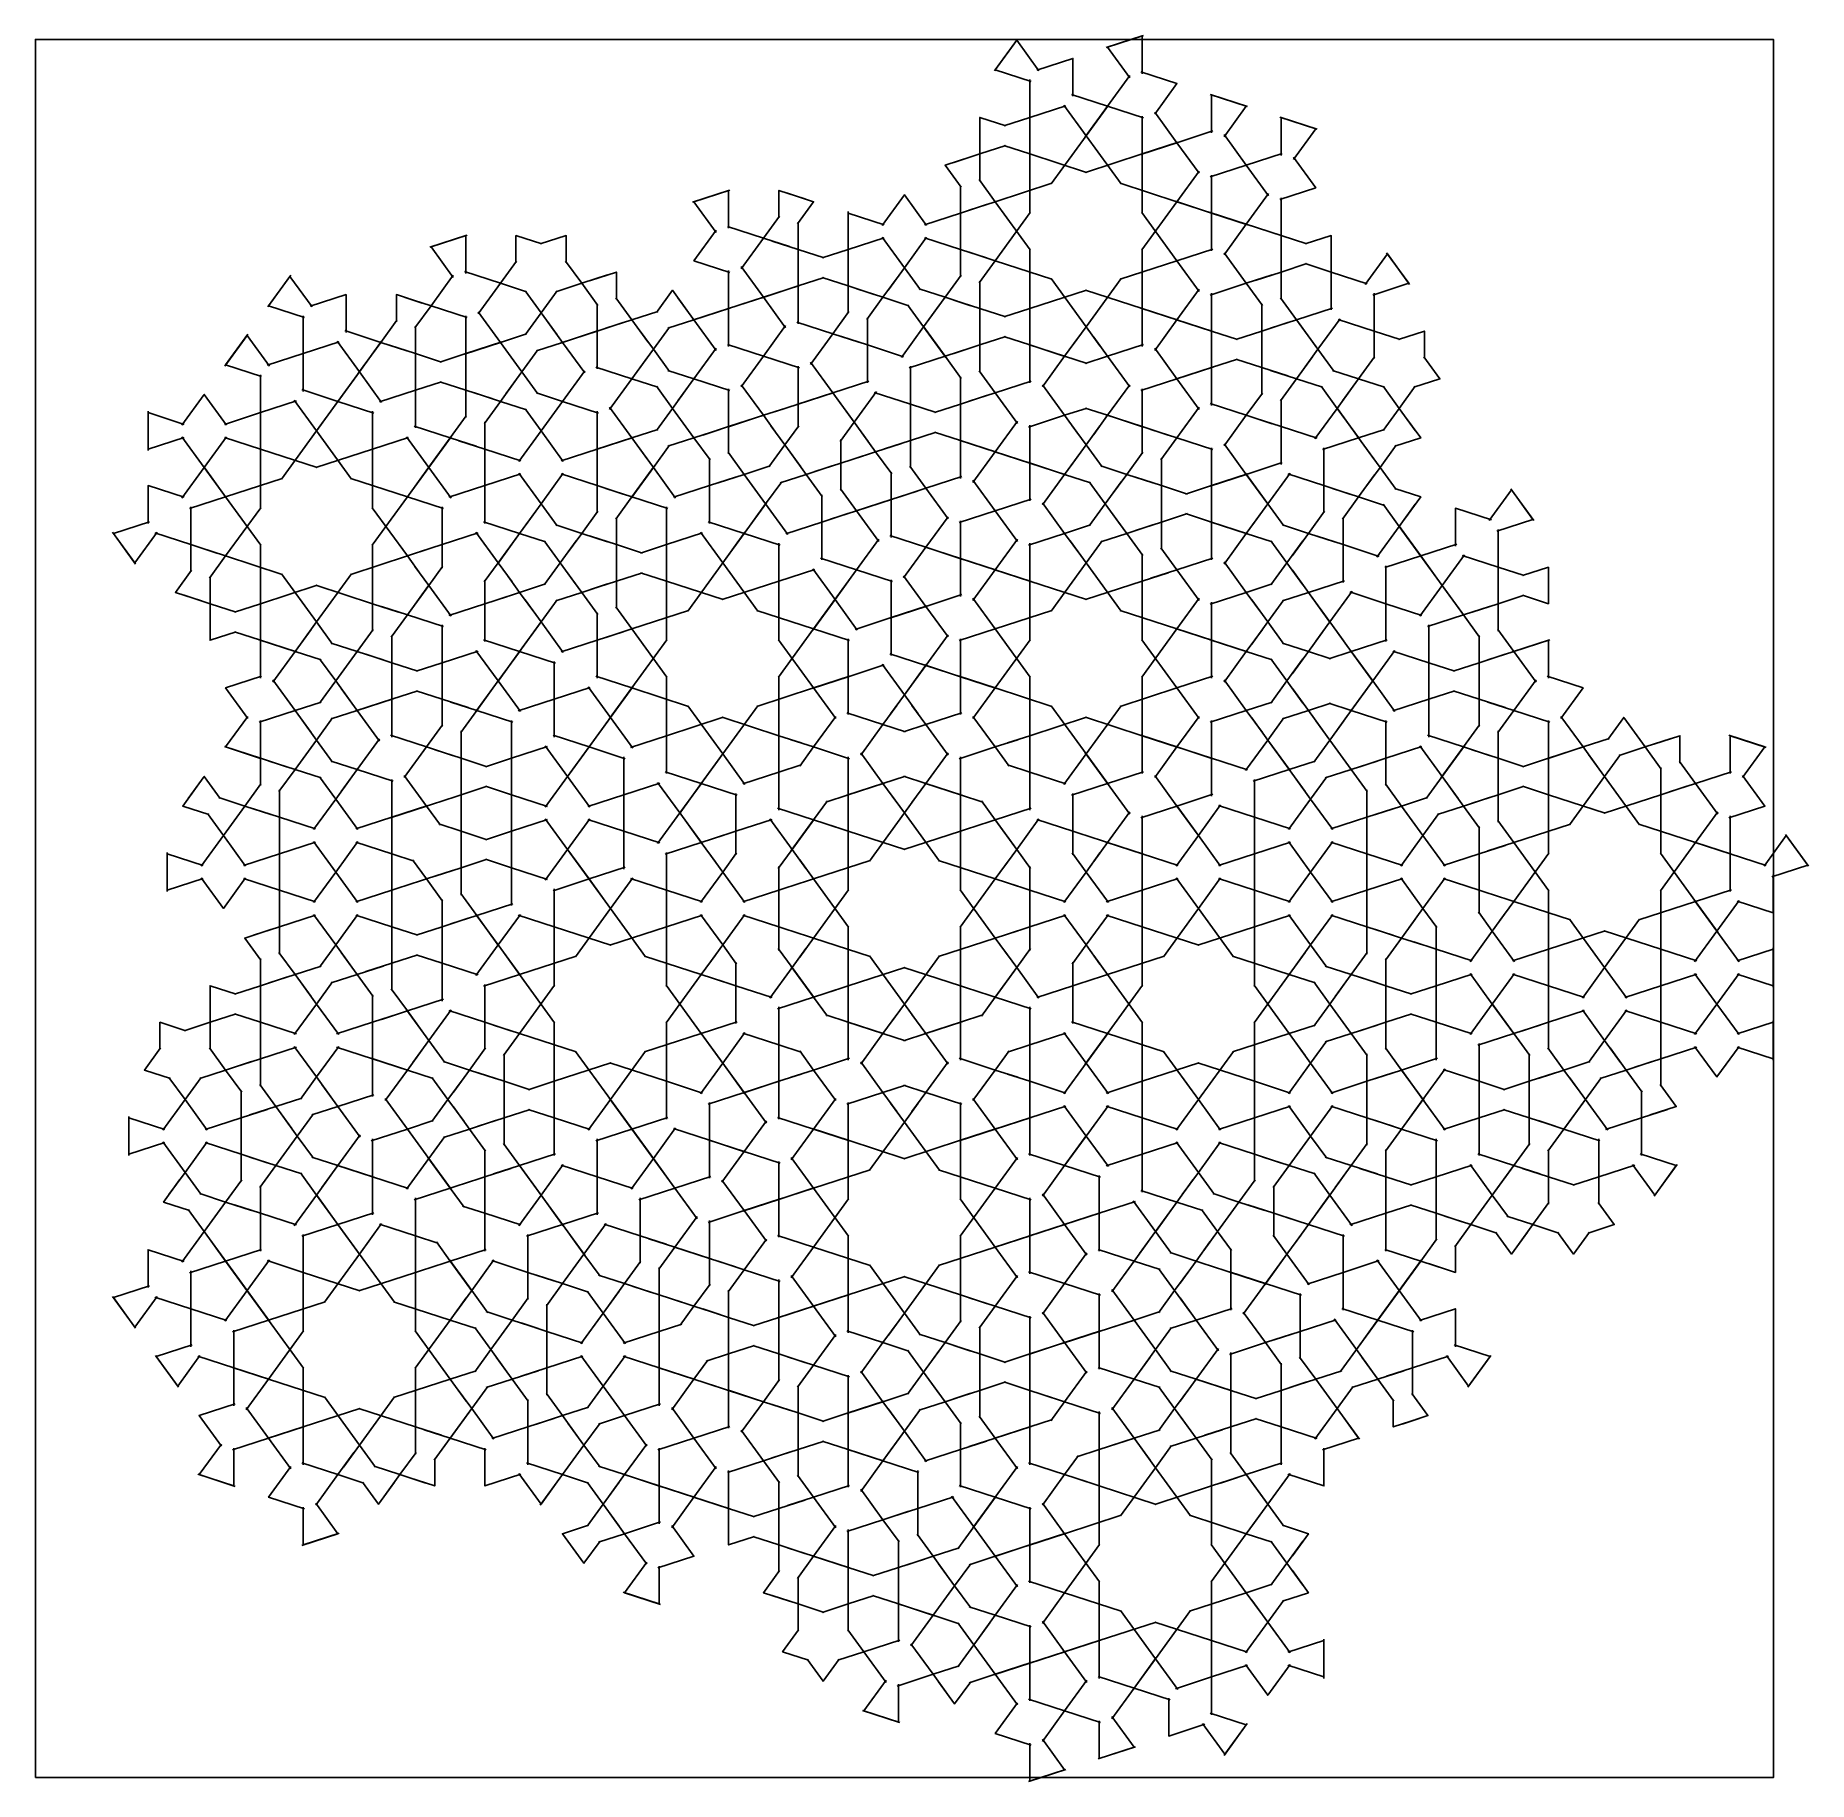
# Model space of a CAD drawing. Header units: millimetres. Extents: x -350 to 364, y -352 to 352.
import ezdxf

# ---------------------------------------------------------------- set-up
doc = ezdxf.new("R2010")
doc.units = ezdxf.units.MM
doc.layers.add('canvas_boundary', color=7, linetype='Continuous', true_color=0x505050)
doc.layers.add('strapwork', color=7, linetype='Continuous', true_color=0xff0000)

msp = doc.modelspace()

# ---------------------------------------------------------------- linework, layer by layer
at = {"layer": 'canvas_boundary'}
msp.add_lwpolyline([(-350, -350), (350, -350), (350, 350), (-350, 350)], close=True, dxfattribs=at)
at = {"layer": 'strapwork', "true_color": 0xff0000}
for points in [[(51.09, 333.11), (36.59, 337.82), (45.55, 350.16)], [(81.29, 346.73), (95.79, 351.44), (95.79, 336.19)], [(90.78, 334.56), (81.81, 346.9), (96.32, 351.61)], [(36.26, 337.37), (45.23, 349.71), (54.19, 337.37)], [(53.34, 337.65), (67.84, 342.36), (67.84, 327.11)], [(95.26, 336.92), (109.77, 332.21), (100.8, 319.87)], [(50.56, 318.58), (50.56, 333.83)], [(81.81, 323.12), (90.78, 335.46)], [(50.56, 318.58), (65.07, 323.3)], [(73.18, 311.24), (64.21, 323.57)], [(81.81, 323.12), (67.31, 327.84)], [(81.81, 323.12), (72.85, 310.79)], [(73.18, 311.24), (82.14, 323.57)], [(81.81, 323.12), (96.32, 318.41)], [(123.21, 327.84), (137.72, 323.12), (128.75, 310.79)], [(123.74, 312.42), (123.74, 327.67), (138.24, 322.95)], [(30.34, 307.58), (30.34, 318.58), (40.8, 315.18)], [(30.34, 303.89), (30.34, 314.89)], [(50.56, 318.58), (40.1, 315.18)], [(50.56, 318.58), (50.56, 307.58)], [(50.56, 303.89), (50.56, 314.89)], [(95.79, 303.89), (95.79, 319.14)], [(109.77, 308.43), (100.8, 320.77)], [(151.16, 318.76), (165.67, 314.04), (156.7, 301.71)], [(151.69, 303.33), (151.69, 318.58), (166.19, 313.87)], [(30.34, 303.89), (40.8, 307.29)], [(50.56, 303.89), (40.1, 307.29)], [(73.18, 311.24), (59.07, 291.82)], [(73.18, 311.24), (87.28, 291.82)], [(109.77, 308.43), (95.26, 303.72)], [(95.79, 303.89), (110.29, 308.6)], [(109.77, 308.43), (124.27, 313.14)], [(109.77, 308.43), (118.73, 296.09)], [(137.72, 299.35), (128.75, 311.69)], [(22.83, 290.45), (16.36, 299.35), (26.82, 302.75)], [(30.34, 303.89), (19.88, 300.49)], [(30.34, 303.89), (30.34, 292.89)], [(50.56, 303.89), (50.56, 279.89)], [(50.56, 303.89), (73.39, 296.47)], [(95.79, 303.89), (72.96, 296.47)], [(95.79, 303.89), (95.79, 279.89)], [(137.72, 299.35), (152.22, 304.06)], [(156.7, 302.6), (165.67, 290.27), (151.16, 285.55)], [(36.59, 284.65), (30.12, 293.55)], [(109.77, 284.65), (118.73, 296.99)], [(137.72, 299.35), (123.21, 294.64)], [(123.74, 280.11), (123.74, 295.36)], [(137.72, 299.35), (146.68, 287.01)], [(-85.29, 284.48), (-70.79, 289.19), (-70.79, 273.94)], [(-75.8, 272.32), (-84.76, 284.65), (-70.26, 289.37)], [(-50.56, 278.19), (-50.56, 289.19), (-40.1, 285.8)], [(-47.05, 288.05), (-36.59, 284.65), (-43.05, 275.75)], [(-8.96, 275.12), (0, 287.46), (8.96, 275.12)], [(22.61, 280.11), (22.61, 291.11)], [(36.59, 284.65), (59.41, 292.07)], [(109.77, 284.65), (86.94, 292.07)], [(137.71, 275.57), (146.68, 287.91)], [(151.69, 271.03), (151.69, 286.28)], [(-56.81, 269.96), (-50.35, 278.86)], [(-22.61, 265.42), (-22.61, 280.67)], [(-22.61, 264.86), (-22.61, 280.11), (-8.11, 275.4)], [(22.61, 280.11), (8.11, 275.4)], [(22.61, 280.11), (33.07, 283.51)], [(22.61, 265.42), (22.61, 280.67)], [(22.61, 280.11), (22.61, 264.86)], [(36.59, 284.65), (26.13, 281.25)], [(36.59, 284.65), (50.7, 265.24)], [(36.59, 260.88), (50.7, 280.29)], [(109.77, 284.65), (95.66, 265.24)], [(109.77, 260.88), (95.66, 280.29)], [(123.74, 280.11), (109.24, 284.82)], [(109.77, 284.65), (124.27, 279.94)], [(137.71, 275.57), (123.21, 280.28)], [(123.74, 280.11), (123.74, 264.86)], [(123.74, 280.11), (138.24, 275.4)], [(-70.26, 256.16), (-84.76, 260.88), (-75.8, 273.21)], [(-56.81, 269.96), (-71.32, 274.67)], [(-42.84, 265.42), (-42.84, 276.42)], [(137.71, 275.57), (128.75, 263.23)], [(151.69, 271.03), (137.19, 275.74)], [(137.71, 275.57), (152.22, 270.86)], [(-191.19, 266.32), (-176.69, 271.03), (-176.69, 255.78)], [(-181.7, 254.15), (-190.67, 266.49), (-176.16, 271.2)], [(-156.46, 260.03), (-156.46, 271.03), (-146, 267.63)], [(-146.7, 267.63), (-136.24, 271.03), (-136.24, 260.03)], [(-56.81, 269.96), (-65.78, 257.62)], [(-56.81, 269.96), (-46.35, 266.56)], [(-42.84, 265.42), (-53.3, 268.82)], [(-42.84, 265.42), (-42.84, 254.42)], [(-42.84, 265.42), (-32.38, 262.02)], [(-22.61, 265.42), (-33.07, 262.02)], [(-22.61, 265.42), (-8.11, 270.13)], [(-22.61, 265.42), (-22.61, 254.42)], [(0, 258.07), (-8.96, 270.41)], [(0, 258.07), (8.96, 270.41)], [(22.61, 265.42), (8.11, 270.13)], [(22.61, 265.42), (22.61, 254.42)], [(22.61, 265.42), (33.07, 262.02)], [(36.59, 260.88), (26.13, 264.28)], [(50.56, 241.64), (50.56, 265.64)], [(95.79, 241.64), (95.79, 265.64)], [(109.77, 260.88), (124.27, 265.59)], [(151.69, 271.03), (151.69, 260.03)], [(151.69, 271.03), (162.15, 267.63)], [(151.69, 256.34), (151.69, 267.34)], [(161.45, 267.63), (171.92, 271.03), (171.92, 260.03)], [(171.92, 256.34), (171.92, 267.34)], [(-162.71, 251.8), (-156.25, 260.69)], [(-129.99, 251.8), (-136.45, 260.69)], [(-56.81, 246.18), (-65.78, 258.52)], [(-42.84, 250.72), (-42.84, 261.72)], [(-22.61, 250.72), (-22.61, 261.72)], [(0, 258.07), (-6.47, 249.17)], [(0, 258.07), (6.47, 249.17)], [(36.59, 260.88), (30.12, 251.98)], [(36.59, 260.88), (59.41, 253.46)], [(109.77, 260.88), (86.94, 253.46)], [(109.77, 260.88), (118.73, 248.54)], [(137.71, 251.8), (128.75, 264.13)], [(151.69, 256.34), (162.15, 259.74)], [(171.92, 256.34), (161.45, 259.74)], [(185.56, 251.35), (194.53, 263.68), (203.49, 251.35)], [(194.2, 264.13), (203.17, 251.8), (188.66, 247.08)], [(-256.44, 242.26), (-247.48, 254.6), (-238.52, 242.26)], [(-241.61, 238), (-256.12, 242.71), (-247.15, 255.05)], [(-190.67, 242.71), (-181.7, 255.05)], [(-162.71, 251.8), (-177.22, 256.51)], [(-162.71, 251.8), (-171.68, 239.46)], [(-162.71, 251.8), (-152.25, 248.4)], [(-129.99, 251.8), (-140.45, 248.4)], [(-129.99, 251.8), (-119.53, 255.19)], [(-129.99, 251.8), (-123.52, 242.9)], [(-126.48, 252.94), (-116.01, 256.34), (-116.01, 245.34)], [(-70.79, 241.64), (-70.79, 256.89)], [(-42.84, 250.72), (-57.34, 246.01)], [(-56.81, 246.18), (-42.31, 250.9)], [(-42.84, 250.72), (-32.38, 254.12)], [(-42.84, 250.72), (-42.84, 235.47)], [(-22.61, 250.72), (-33.07, 254.12)], [(-22.61, 250.72), (-22.61, 239.72)], [(-22.61, 250.72), (-12.15, 247.32)], [(-8.64, 246.18), (-2.17, 255.08)], [(16.36, 246.18), (22.83, 255.08)], [(30.34, 241.64), (30.34, 252.64)], [(73.18, 234.29), (59.07, 253.71)], [(73.18, 234.29), (87.28, 253.71)], [(137.71, 251.8), (123.21, 247.08)], [(137.71, 251.8), (148.18, 255.19)], [(137.71, 251.8), (144.18, 242.9)], [(151.69, 256.34), (141.23, 252.94)], [(151.69, 256.34), (151.69, 245.34)], [(171.92, 256.34), (171.92, 241.09)], [(171.92, 256.34), (186.42, 251.62)], [(-239.37, 242.54), (-224.87, 247.25), (-224.87, 232)], [(-204.64, 236.25), (-204.64, 247.25), (-194.18, 243.86)], [(-190.67, 242.71), (-201.13, 246.11)], [(-146.35, 239.91), (-152.82, 248.81)], [(-146.35, 239.91), (-139.89, 248.81)], [(-123.74, 232.56), (-123.74, 243.56)], [(-109.76, 237.1), (-116.23, 246)], [(-99.87, 240.09), (-93.4, 248.99), (-86.94, 240.09)], [(-84.76, 237.1), (-91.23, 246)], [(-56.81, 246.18), (-71.32, 241.47)], [(-70.79, 241.64), (-56.28, 246.35)], [(-56.81, 246.18), (-47.85, 233.85)], [(-8.64, 246.18), (-19.1, 249.58)], [(-8.64, 246.18), (-15.1, 237.28)], [(-8.64, 246.18), (1.82, 242.78)], [(7.73, 234.29), (1.26, 243.19)], [(16.36, 246.18), (5.9, 249.58)], [(7.73, 234.29), (14.19, 243.19)], [(16.36, 246.18), (9.9, 237.28)], [(16.36, 246.18), (26.82, 242.78)], [(30.34, 241.64), (19.88, 245.04)], [(50.56, 241.64), (73.39, 249.06)], [(95.79, 241.64), (72.96, 249.06)], [(109.76, 237.1), (118.73, 249.44)], [(123.74, 232.56), (123.74, 247.81)], [(143.96, 232.56), (143.96, 243.56)], [(157.94, 237.1), (151.47, 246)], [(189.19, 232.56), (189.19, 247.81)], [(-242.14, 223.48), (-242.14, 238.73)], [(-210.89, 228.02), (-204.43, 236.92)], [(-190.67, 242.71), (-197.13, 233.81)], [(-190.67, 242.71), (-176.16, 238)], [(-176.69, 223.48), (-176.69, 238.73)], [(-162.71, 228.02), (-171.68, 240.36)], [(-146.35, 239.91), (-152.82, 231.01)], [(-146.35, 239.91), (-139.89, 231.01)], [(-137.71, 228.02), (-144.18, 236.92)], [(-123.74, 232.56), (-113.28, 235.96)], [(-109.76, 237.1), (-120.23, 233.7)], [(-109.76, 237.1), (-99.3, 240.5)], [(-109.76, 237.1), (-103.3, 228.2)], [(-84.76, 237.1), (-95.23, 233.7)], [(-70.79, 241.64), (-85.29, 236.93)], [(-84.76, 237.1), (-70.26, 241.81)], [(-84.76, 237.1), (-75.8, 224.76)], [(-70.79, 241.64), (-70.79, 226.39)], [(-28.86, 231.49), (-43.37, 236.2)], [(-28.86, 231.49), (-22.4, 240.39)], [(-14.89, 226.95), (-14.89, 237.95)], [(30.34, 241.64), (30.34, 230.64)], [(30.34, 241.64), (40.8, 238.24)], [(30.34, 226.95), (30.34, 237.95)], [(50.56, 241.64), (40.1, 238.24)], [(50.56, 241.64), (50.56, 230.64)], [(50.56, 226.95), (50.56, 237.95)], [(109.76, 237.1), (95.26, 241.81)], [(95.79, 241.64), (95.79, 226.39)], [(95.79, 241.64), (110.29, 236.93)], [(109.76, 237.1), (100.8, 224.76)], [(123.74, 232.56), (109.24, 237.27)], [(109.76, 237.1), (124.27, 232.39)], [(143.96, 232.56), (154.43, 235.96)], [(157.94, 237.1), (147.48, 233.7)], [(166.58, 225.21), (157.61, 237.55)], [(157.94, 237.1), (172.44, 241.81)], [(157.94, 237.1), (166.9, 224.76)], [(166.58, 225.21), (175.54, 237.55)], [(189.19, 232.56), (174.69, 237.27)], [(-273.72, 218.49), (-264.75, 230.83), (-255.79, 218.49)], [(-258.89, 214.23), (-273.39, 218.94), (-264.43, 231.28)], [(-210.89, 228.02), (-225.39, 232.73)], [(-196.92, 223.48), (-196.92, 234.48)], [(-162.71, 228.02), (-152.25, 231.42)], [(-123.74, 232.56), (-138.24, 227.85)], [(-137.71, 228.02), (-123.21, 232.73)], [(-123.74, 232.56), (-123.74, 217.31)], [(-101.13, 225.21), (-107.59, 234.11)], [(-101.13, 225.21), (-94.66, 234.11)], [(-56.81, 222.41), (-47.85, 234.74)], [(-28.86, 231.49), (-37.83, 219.15)], [(-28.86, 231.49), (-18.4, 228.09)], [(-14.89, 226.95), (-25.35, 230.35)], [(7.73, 234.29), (-1.24, 221.96)], [(16.36, 222.41), (7.4, 234.74)], [(7.73, 234.29), (16.69, 221.96)], [(30.34, 226.95), (40.8, 230.35)], [(50.56, 226.95), (40.1, 230.35)], [(64.54, 222.41), (70.12, 230.09)], [(73.18, 234.29), (67.59, 226.61)], [(73.18, 234.29), (78.76, 226.61)], [(81.81, 222.41), (76.23, 230.09)], [(123.74, 232.56), (123.74, 221.56)], [(123.74, 232.56), (134.2, 229.16)], [(123.74, 217.87), (123.74, 228.87)], [(143.96, 232.56), (133.5, 229.16)], [(143.96, 232.56), (143.96, 221.56)], [(143.96, 217.87), (143.96, 228.87)], [(189.19, 232.56), (189.19, 221.56)], [(189.19, 232.56), (199.65, 229.16)], [(198.95, 229.16), (209.42, 232.56), (209.42, 221.56)], [(-242.14, 223.48), (-256.64, 218.77)], [(-242.14, 223.48), (-227.64, 228.19)], [(-242.14, 223.48), (-242.14, 208.23)], [(-219.53, 216.13), (-228.49, 228.47)], [(-210.89, 228.02), (-219.85, 215.68)], [(-219.53, 216.13), (-210.56, 228.47)], [(-210.89, 228.02), (-200.43, 224.62)], [(-196.92, 223.48), (-207.38, 226.88)], [(-196.92, 223.48), (-196.92, 212.48)], [(-196.92, 223.48), (-186.45, 220.08)], [(-176.69, 223.48), (-187.15, 220.08)], [(-162.71, 228.02), (-177.22, 223.31)], [(-176.69, 223.48), (-162.19, 228.19)], [(-176.69, 223.48), (-176.69, 212.48)], [(-162.71, 228.02), (-156.25, 219.12)], [(-154.08, 216.13), (-160.54, 225.03)], [(-154.08, 216.13), (-147.61, 225.03)], [(-137.71, 228.02), (-148.18, 224.62)], [(-137.71, 228.02), (-128.75, 215.68)], [(-109.76, 213.32), (-103.3, 222.22)], [(-101.13, 225.21), (-107.59, 216.31)], [(-101.13, 225.21), (-94.66, 216.31)], [(-84.76, 213.32), (-75.8, 225.66)], [(-56.81, 222.41), (-71.32, 227.12)], [(-56.81, 222.41), (-65.78, 210.07)], [(-56.81, 222.41), (-42.31, 217.69)], [(-14.89, 226.95), (-14.89, 211.7)], [(-14.89, 226.95), (-0.38, 222.23)], [(16.36, 222.41), (1.86, 217.69)], [(16.36, 222.41), (26.82, 225.81)], [(16.36, 222.41), (22.83, 213.51)], [(30.34, 226.95), (19.88, 223.55)], [(30.34, 226.95), (30.34, 215.95)], [(64.54, 222.41), (50.04, 227.12)], [(50.56, 226.95), (50.56, 211.7)], [(50.56, 226.95), (65.07, 222.23)], [(64.54, 222.41), (55.58, 210.07)], [(64.54, 222.41), (73.57, 219.47)], [(81.81, 222.41), (72.78, 219.47)], [(81.81, 222.41), (96.32, 227.12)], [(81.81, 222.41), (90.78, 210.07)], [(109.76, 213.32), (100.8, 225.66)], [(157.94, 213.32), (164.41, 222.22)], [(166.58, 225.21), (160.11, 216.31)], [(166.58, 225.21), (173.04, 216.31)], [(182.94, 213.32), (189.41, 222.22)], [(209.2, 222.22), (215.67, 213.32), (205.2, 209.93)], [(-259.42, 199.7), (-259.42, 214.95)], [(-219.53, 216.13), (-228.49, 203.79)], [(-228.17, 204.24), (-219.2, 216.58)], [(-219.53, 216.13), (-210.56, 203.79)], [(-196.92, 208.78), (-196.92, 219.78)], [(-176.69, 208.78), (-176.69, 219.78)], [(-154.08, 216.13), (-160.54, 207.23)], [(-154.08, 216.13), (-147.61, 207.23)], [(-137.71, 204.24), (-128.75, 216.58)], [(-109.76, 213.32), (-124.27, 218.04)], [(-84.76, 213.32), (-95.23, 216.72)], [(-42.84, 203.17), (-42.84, 218.42)], [(-28.86, 207.71), (-37.83, 220.05)], [(2.39, 203.17), (2.39, 218.42)], [(36.59, 207.71), (30.12, 216.61)], [(123.74, 217.87), (109.24, 213.15)], [(109.76, 213.32), (124.27, 218.04)], [(123.74, 217.87), (134.2, 221.26)], [(123.74, 217.87), (123.74, 202.62)], [(143.96, 217.87), (133.5, 221.26)], [(143.96, 217.87), (143.96, 206.87)], [(143.96, 217.87), (154.43, 214.47)], [(157.94, 213.32), (147.48, 216.72)], [(182.94, 213.32), (172.48, 216.72)], [(-228.17, 204.24), (-242.67, 208.96)], [(-196.92, 208.78), (-211.42, 204.07)], [(-196.92, 208.78), (-186.45, 212.18)], [(-196.92, 208.78), (-196.92, 193.53)], [(-176.69, 208.78), (-187.15, 212.18)], [(-176.69, 208.78), (-176.69, 197.78)], [(-176.69, 208.78), (-166.23, 205.38)], [(-162.71, 204.24), (-173.18, 207.64)], [(-162.71, 204.24), (-156.25, 213.14)], [(-137.71, 204.24), (-148.18, 207.64)], [(-109.76, 213.32), (-118.73, 200.99)], [(-109.76, 213.32), (-99.3, 209.93)], [(-93.4, 201.44), (-99.87, 210.34)], [(-93.4, 201.44), (-86.94, 210.34)], [(-84.76, 213.32), (-91.23, 204.43)], [(-84.76, 213.32), (-70.26, 208.61)], [(-70.79, 194.09), (-70.79, 209.34)], [(-56.81, 198.63), (-65.78, 210.97)], [(-28.86, 207.71), (-43.37, 203)], [(-42.84, 203.17), (-28.33, 207.88)], [(-20.22, 195.82), (-29.19, 208.16)], [(-28.86, 207.71), (-14.36, 212.42)], [(-28.86, 207.71), (-19.9, 195.37)], [(-20.22, 195.82), (-11.26, 208.16)], [(2.39, 203.17), (-12.12, 207.88)], [(22.61, 203.17), (22.61, 214.17)], [(36.59, 207.71), (26.13, 204.31)], [(36.59, 207.71), (51.09, 212.42)], [(36.59, 207.71), (45.55, 195.37)], [(64.54, 198.63), (55.58, 210.97)], [(81.81, 198.63), (90.78, 210.97)], [(109.76, 213.32), (95.26, 208.61)], [(95.79, 194.09), (95.79, 209.34)], [(109.76, 213.32), (118.73, 200.99)], [(137.71, 198.63), (144.18, 207.53)], [(157.94, 213.32), (151.47, 204.43)], [(157.94, 213.32), (168.4, 209.93)], [(174.3, 201.44), (167.84, 210.34)], [(174.3, 201.44), (180.77, 210.34)], [(182.94, 213.32), (176.47, 204.43)], [(182.94, 213.32), (193.4, 209.93)], [(199.3, 201.44), (192.84, 210.34)], [(199.3, 201.44), (205.77, 210.34)], [(-290.14, 189.72), (-304.64, 185.01), (-304.64, 200.26)], [(-290.99, 194.71), (-282.03, 207.05), (-273.06, 194.71)], [(-259.42, 199.7), (-244.91, 204.42)], [(-259.42, 185.01), (-259.42, 200.26)], [(-236.8, 192.36), (-245.77, 204.69)], [(-228.17, 204.24), (-237.13, 191.91)], [(-236.8, 192.36), (-227.84, 204.69)], [(-228.17, 204.24), (-213.66, 199.53)], [(-214.19, 185.01), (-214.19, 200.26)], [(-162.71, 204.24), (-169.18, 195.34)], [(-162.71, 204.24), (-152.25, 200.84)], [(-146.35, 192.35), (-152.82, 201.25)], [(-146.35, 192.35), (-139.89, 201.25)], [(-137.71, 204.24), (-144.18, 195.34)], [(-137.71, 204.24), (-123.21, 199.53)], [(-123.74, 185.01), (-123.74, 200.26)], [(-109.76, 189.55), (-118.73, 201.89)], [(-93.4, 201.44), (-99.87, 192.54)], [(-93.4, 201.44), (-86.94, 192.54)], [(-56.81, 198.63), (-47.78, 201.57)], [(-42.84, 203.17), (-51.87, 200.23)], [(-42.84, 203.17), (-42.84, 193.67)], [(2.39, 203.17), (2.39, 192.17)], [(2.39, 203.17), (12.85, 199.77)], [(22.61, 203.17), (12.15, 199.77)], [(22.61, 203.17), (33.07, 206.57)], [(22.61, 203.17), (22.61, 192.17)], [(64.54, 198.63), (73.57, 201.57)], [(81.81, 198.63), (72.78, 201.57)], [(109.76, 189.55), (118.73, 201.89)], [(137.71, 198.63), (123.21, 203.34)], [(151.69, 194.09), (151.69, 205.09)], [(174.3, 201.44), (165.34, 189.1)], [(182.94, 189.55), (173.98, 201.89)], [(174.3, 201.44), (183.27, 189.1)], [(199.3, 201.44), (192.84, 192.54)], [(199.3, 201.44), (205.77, 192.54)], [(-304.64, 184.45), (-304.64, 199.7), (-290.14, 194.99)], [(-259.42, 199.7), (-273.92, 194.99)], [(-259.42, 199.7), (-259.42, 184.45)], [(-182.94, 189.55), (-197.44, 194.26)], [(-182.94, 189.55), (-176.47, 198.45)], [(-168.96, 185.01), (-168.96, 196.01)], [(-109.76, 189.55), (-99.3, 192.95)], [(-84.76, 189.55), (-91.23, 198.45)], [(-84.76, 189.55), (-74.3, 192.95)], [(-70.79, 194.09), (-81.25, 190.69)], [(-56.81, 198.63), (-71.32, 193.92)], [(-70.79, 194.09), (-56.28, 198.8)], [(-70.79, 194.09), (-70.79, 183.09)], [(-56.81, 198.63), (-51.23, 190.94)], [(-48.18, 186.74), (-53.76, 194.43)], [(-48.18, 186.74), (-42.59, 194.43)], [(-20.22, 195.82), (-25.81, 188.14)], [(-20.22, 195.82), (-14.64, 188.14)], [(2.39, 188.48), (2.39, 199.48)], [(22.61, 188.48), (22.61, 199.48)], [(36.59, 183.94), (45.55, 196.27)], [(64.54, 198.63), (50.04, 193.92)], [(50.56, 179.39), (50.56, 194.64)], [(64.54, 198.63), (70.12, 190.94)], [(73.18, 186.74), (67.59, 194.43)], [(73.18, 186.74), (78.76, 194.43)], [(81.81, 198.63), (76.23, 190.94)], [(95.79, 194.09), (81.29, 198.8)], [(81.81, 198.63), (96.32, 193.92)], [(95.79, 194.09), (95.79, 183.09)], [(95.79, 194.09), (106.25, 190.69)], [(109.76, 189.55), (99.3, 192.95)], [(137.71, 198.63), (128.75, 186.29)], [(137.71, 198.63), (148.18, 195.23)], [(151.69, 194.09), (141.23, 197.49)], [(151.69, 194.09), (151.69, 178.84)], [(151.69, 194.09), (166.19, 189.38)], [(182.94, 189.55), (193.4, 192.95)], [(201.47, 198.45), (207.94, 189.55), (197.48, 186.15)], [(-282.03, 177.66), (-290.99, 190)], [(-282.03, 177.66), (-273.06, 190)], [(-259.42, 185.01), (-273.92, 189.72)], [(-236.8, 192.36), (-250.91, 172.94)], [(-236.8, 192.36), (-222.7, 172.94)], [(-214.19, 185.01), (-199.69, 189.72)], [(-191.58, 177.66), (-200.54, 190)], [(-182.94, 189.55), (-191.9, 177.21)], [(-191.58, 177.66), (-182.61, 190)], [(-182.94, 189.55), (-172.48, 186.15)], [(-168.96, 185.01), (-179.43, 188.41)], [(-146.35, 192.35), (-155.32, 180.02)], [(-146.35, 192.35), (-137.39, 180.02)], [(-109.76, 189.55), (-124.27, 184.84)], [(-123.74, 185.01), (-109.24, 189.72)], [(-109.76, 189.55), (-103.3, 180.65)], [(-101.13, 177.66), (-107.59, 186.56)], [(-101.13, 177.66), (-94.66, 186.56)], [(-84.76, 189.55), (-95.23, 186.15)], [(-84.76, 189.55), (-78.3, 180.65)], [(-48.18, 186.74), (-54.64, 177.84)], [(-48.18, 186.74), (-41.71, 177.84)], [(-25.56, 179.39), (-25.56, 188.89)], [(-11.59, 183.94), (-17.17, 191.62)], [(-11.59, 183.94), (-1.13, 187.33)], [(2.39, 188.48), (-8.07, 185.08)], [(2.39, 188.48), (12.85, 191.88)], [(2.39, 188.48), (2.39, 177.48)], [(22.61, 188.48), (12.15, 191.88)], [(36.59, 183.94), (22.09, 188.65)], [(22.61, 188.48), (22.61, 173.23)], [(22.61, 188.48), (37.12, 183.76)], [(73.18, 186.74), (66.71, 177.84)], [(73.18, 186.74), (79.64, 177.84)], [(109.76, 189.55), (103.3, 180.65)], [(109.76, 189.55), (124.27, 184.84)], [(137.71, 174.85), (128.75, 187.19)], [(182.94, 189.55), (168.44, 184.84)], [(182.94, 189.55), (189.41, 180.65)], [(191.58, 177.66), (185.11, 186.56)], [(191.58, 177.66), (198.04, 186.56)], [(-259.42, 185.01), (-259.42, 161.01)], [(-259.42, 185.01), (-236.59, 177.59)], [(-214.19, 185.01), (-237.02, 177.59)], [(-214.19, 185.01), (-214.19, 161.01)], [(-168.96, 170.31), (-168.96, 185.56)], [(-168.96, 185.01), (-168.96, 169.76)], [(-168.96, 185.01), (-154.46, 180.29)], [(-123.74, 185.01), (-138.24, 180.29)], [(-123.74, 170.31), (-123.74, 185.56)], [(-123.74, 185.01), (-123.74, 169.76)], [(-78.51, 170.31), (-78.51, 181.31)], [(-64.54, 174.85), (-71, 183.75)], [(-39.54, 174.85), (-46, 183.75)], [(-25.56, 179.39), (-36.02, 176)], [(-25.56, 179.39), (-16.53, 182.33)], [(-25.56, 179.39), (-25.56, 168.39)], [(-11.59, 183.94), (-20.62, 181)], [(-11.59, 183.94), (-5.12, 175.04)], [(36.59, 183.94), (27.62, 171.6)], [(50.56, 179.39), (36.06, 184.11)], [(36.59, 183.94), (51.09, 179.22)], [(64.54, 174.85), (50.04, 179.57)], [(50.56, 179.39), (50.56, 164.14)], [(50.56, 179.39), (65.07, 174.68)], [(64.54, 174.85), (71.01, 183.75)], [(89.54, 174.85), (96.01, 183.75)], [(103.51, 170.31), (103.51, 181.31)], [(123.74, 170.31), (123.74, 185.56)], [(137.71, 174.85), (152.22, 179.57)], [(168.96, 170.31), (168.96, 185.56)], [(-282.03, 177.66), (-290.99, 165.32)], [(-273.39, 165.77), (-282.35, 178.11)], [(-282.03, 177.66), (-273.06, 165.32)], [(-273.39, 165.77), (-250.57, 173.19)], [(-200.21, 165.77), (-223.04, 173.19)], [(-191.58, 177.66), (-200.54, 165.32)], [(-200.21, 165.77), (-191.25, 178.11)], [(-191.58, 177.66), (-182.61, 165.32)], [(-168.96, 170.31), (-154.46, 175.02)], [(-146.35, 162.97), (-155.32, 175.3)], [(-146.35, 162.97), (-137.39, 175.3)], [(-123.74, 170.31), (-138.24, 175.02)], [(-101.13, 177.66), (-110.09, 165.32)], [(-109.76, 165.77), (-100.8, 178.11)], [(-101.13, 177.66), (-92.16, 165.32)], [(-78.51, 170.31), (-68.05, 173.71)], [(-64.54, 174.85), (-75, 171.45)], [(-64.54, 174.85), (-54.08, 178.25)], [(-64.54, 174.85), (-58.07, 165.95)], [(-55.9, 162.97), (-62.37, 171.86)], [(-55.9, 162.97), (-49.44, 171.86)], [(-39.54, 174.85), (-50, 171.45)], [(-39.54, 174.85), (-29.08, 178.25)], [(-39.54, 174.85), (-33.07, 165.95)], [(-5.34, 164.7), (-5.34, 175.7)], [(8.64, 169.24), (2.17, 178.14)], [(8.64, 169.24), (23.14, 173.95)], [(36.59, 160.16), (27.62, 172.5)], [(64.54, 174.85), (55.58, 162.52)], [(64.54, 174.85), (75, 171.45)], [(80.9, 162.97), (74.44, 171.86)], [(89.54, 174.85), (79.08, 178.25)], [(80.9, 162.97), (87.37, 171.86)], [(89.54, 174.85), (83.07, 165.95)], [(89.54, 174.85), (100, 171.45)], [(103.51, 170.31), (93.05, 173.71)], [(137.71, 174.85), (123.21, 170.14)], [(123.74, 170.31), (138.24, 175.02)], [(146.35, 162.97), (137.39, 175.3)], [(137.71, 174.85), (146.68, 162.52)], [(146.35, 162.97), (155.32, 175.3)], [(168.96, 170.31), (154.46, 175.02)], [(182.94, 165.77), (189.41, 174.67)], [(191.58, 177.66), (185.11, 168.76)], [(191.58, 177.66), (198.04, 168.76)], [(-304.64, 155.06), (-304.64, 170.31), (-290.14, 165.6)], [(-273.39, 165.77), (-287.89, 161.06)], [(-273.39, 165.77), (-259.28, 146.36)], [(-200.21, 165.77), (-214.32, 146.36)], [(-200.21, 165.77), (-185.71, 161.06)], [(-168.96, 170.31), (-183.47, 165.6)], [(-168.96, 170.31), (-168.96, 155.06)], [(-123.74, 170.31), (-123.74, 159.31)], [(-123.74, 170.31), (-113.28, 166.91)], [(-109.76, 165.77), (-120.23, 169.17)], [(-109.76, 165.77), (-116.23, 156.87)], [(-109.76, 165.77), (-95.26, 161.06)], [(-78.51, 170.31), (-93.02, 165.6)], [(-78.51, 170.31), (-78.51, 155.06)], [(-33.29, 155.62), (-33.29, 166.62)], [(-19.31, 160.16), (-25.78, 169.06)], [(-5.34, 164.7), (-19.84, 159.99)], [(-19.31, 160.16), (-4.81, 164.87)], [(-5.34, 164.7), (5.12, 168.1)], [(-5.34, 164.7), (-5.34, 149.45)], [(8.64, 169.24), (-1.82, 165.84)], [(8.64, 169.24), (17.6, 156.9)], [(36.59, 160.16), (51.09, 164.87)], [(103.51, 170.31), (103.51, 159.31)], [(103.51, 170.31), (113.98, 166.91)], [(103.51, 155.62), (103.51, 166.62)], [(123.74, 170.31), (113.28, 166.91)], [(123.74, 170.31), (123.74, 159.31)], [(123.74, 155.62), (123.74, 166.62)], [(168.96, 170.31), (168.96, 159.31)], [(168.96, 170.31), (179.43, 166.91)], [(182.94, 165.77), (172.48, 169.17)], [(182.94, 165.77), (176.47, 156.87)], [(182.94, 165.77), (193.4, 162.37)], [(197.48, 169.17), (207.94, 165.77), (201.47, 156.87)], [(235.56, 156.24), (244.53, 168.58), (253.49, 156.24)], [(244.2, 169.03), (253.17, 156.69), (238.66, 151.98)], [(-287.37, 146.54), (-287.37, 161.79)], [(-273.39, 142), (-259.28, 161.41)], [(-200.21, 142), (-214.32, 161.41)], [(-186.24, 146.54), (-186.24, 161.79)], [(-154.99, 151.08), (-148.52, 159.98)], [(-146.35, 162.97), (-152.82, 154.07)], [(-146.35, 162.97), (-139.89, 154.07)], [(-129.99, 151.08), (-123.52, 159.98)], [(-116.01, 146.54), (-116.01, 157.54)], [(-95.79, 146.54), (-95.79, 161.79)], [(-55.9, 162.97), (-64.86, 150.63)], [(-64.54, 151.08), (-55.57, 163.41)], [(-55.9, 162.97), (-46.94, 150.63)], [(-33.29, 155.62), (-22.83, 159.02)], [(-19.31, 160.16), (-29.77, 156.76)], [(-19.31, 160.16), (-10.35, 147.82)], [(8.64, 145.46), (17.6, 157.8)], [(36.59, 160.16), (22.09, 155.45)], [(36.59, 160.16), (45.55, 147.82)], [(64.54, 151.08), (55.58, 163.41)], [(80.9, 162.97), (74.44, 154.07)], [(80.9, 162.97), (87.37, 154.07)], [(89.54, 151.08), (83.07, 159.98)], [(103.51, 155.62), (113.98, 159.02)], [(123.74, 155.62), (113.28, 159.02)], [(137.71, 151.08), (144.18, 159.98)], [(146.35, 162.97), (139.89, 154.07)], [(146.35, 162.97), (152.82, 154.07)], [(162.71, 151.08), (169.18, 159.98)], [(176.69, 146.54), (176.69, 157.54)], [(199.3, 153.88), (192.84, 162.78)], [(199.3, 153.88), (205.77, 162.78)], [(221.92, 145.98), (221.92, 161.23), (236.42, 156.52)], [(-301.01, 151.53), (-309.98, 139.19), (-318.94, 151.53)], [(-309.65, 138.74), (-318.62, 151.08), (-304.11, 155.79)], [(-287.37, 146.54), (-301.87, 151.25)], [(-186.24, 146.54), (-171.74, 151.25)], [(-163.63, 139.19), (-172.59, 151.53)], [(-154.99, 151.08), (-169.49, 155.79)], [(-154.99, 151.08), (-163.95, 138.74)], [(-163.63, 139.19), (-154.66, 151.53)], [(-154.99, 151.08), (-144.53, 147.68)], [(-129.99, 151.08), (-140.45, 154.48)], [(-129.99, 151.08), (-136.45, 142.18)], [(-129.99, 151.08), (-119.53, 147.68)], [(-95.79, 146.54), (-81.28, 151.25)], [(-73.18, 139.19), (-82.14, 151.53)], [(-64.54, 151.08), (-79.04, 155.79)], [(-64.54, 151.08), (-73.5, 138.74)], [(-73.18, 139.19), (-64.21, 151.53)], [(-64.54, 151.08), (-50.03, 146.36)], [(-33.29, 155.62), (-47.79, 150.91)], [(-33.29, 155.62), (-33.29, 140.37)], [(8.64, 145.46), (-5.87, 150.18)], [(22.61, 140.92), (22.61, 156.17)], [(64.54, 151.08), (50.04, 146.37)], [(64.54, 151.08), (75, 154.48)], [(64.54, 151.08), (71, 142.18)], [(89.54, 151.08), (79.08, 147.68)], [(89.54, 151.08), (100, 154.48)], [(89.54, 151.08), (96, 142.18)], [(103.51, 155.62), (93.05, 152.22)], [(103.51, 155.62), (103.51, 144.62)], [(137.71, 151.08), (123.21, 155.79)], [(123.74, 155.62), (123.74, 140.37)], [(123.74, 155.62), (138.24, 150.91)], [(137.71, 151.08), (128.75, 138.74)], [(137.71, 151.08), (148.18, 147.68)], [(162.71, 151.08), (152.25, 154.48)], [(162.71, 151.08), (156.25, 142.18)], [(162.71, 151.08), (173.18, 147.68)], [(199.3, 153.88), (190.34, 141.55)], [(207.94, 142), (198.98, 154.33)], [(199.3, 153.88), (208.27, 141.55)], [(239.19, 137.45), (239.19, 152.7)], [(-287.37, 146.54), (-287.37, 135.54)], [(-287.37, 146.54), (-276.9, 143.14)], [(-273.39, 142), (-283.85, 145.4)], [(-259.42, 122.76), (-259.42, 146.76)], [(-214.19, 122.76), (-214.19, 146.76)], [(-200.21, 142), (-191.18, 144.93)], [(-186.24, 146.54), (-195.27, 143.6)], [(-186.24, 146.54), (-186.24, 137.04)], [(-138.63, 139.19), (-145.09, 148.09)], [(-138.63, 139.19), (-132.16, 148.09)], [(-116.01, 146.54), (-126.48, 149.94)], [(-116.01, 146.54), (-116.01, 135.54)], [(-116.01, 146.54), (-105.55, 143.14)], [(-116.01, 131.84), (-116.01, 142.84)], [(-95.79, 146.54), (-106.25, 143.14)], [(-95.79, 146.54), (-95.79, 135.54)], [(-95.79, 131.84), (-95.79, 142.84)], [(-50.56, 131.84), (-50.56, 147.09)], [(-19.31, 136.38), (-10.35, 148.72)], [(8.64, 145.46), (-0.33, 133.13)], [(22.61, 140.92), (8.11, 145.64)], [(8.64, 145.46), (23.14, 140.75)], [(36.59, 136.38), (45.55, 148.72)], [(50.56, 131.84), (50.56, 147.09)], [(73.18, 139.19), (66.71, 148.09)], [(73.18, 139.19), (79.64, 148.09)], [(95.79, 131.84), (95.79, 142.84)], [(109.76, 136.38), (103.3, 145.28)], [(154.08, 139.19), (147.61, 148.09)], [(154.08, 139.19), (160.54, 148.09)], [(176.69, 146.54), (166.23, 149.94)], [(176.69, 146.54), (176.69, 131.29)], [(176.69, 146.54), (191.19, 141.82)], [(207.94, 142), (222.44, 146.71)], [(-283.15, 123.9), (-293.62, 127.3), (-287.15, 136.2)], [(-273.39, 142), (-279.86, 133.1)], [(-273.39, 142), (-250.57, 134.58)], [(-200.21, 142), (-223.04, 134.58)], [(-200.21, 142), (-194.63, 134.31)], [(-191.58, 130.11), (-197.16, 137.79)], [(-191.58, 130.11), (-185.99, 137.79)], [(-163.63, 139.19), (-169.21, 131.5)], [(-163.63, 139.19), (-158.04, 131.5)], [(-138.63, 139.19), (-145.09, 130.29)], [(-138.63, 139.19), (-132.16, 130.29)], [(-129.99, 127.3), (-136.45, 136.2)], [(-73.18, 139.19), (-87.28, 119.77)], [(-73.18, 139.19), (-59.07, 119.77)], [(-50.56, 131.84), (-36.06, 136.55)], [(-27.95, 124.49), (-36.91, 136.83)], [(-19.31, 136.38), (-33.82, 141.09)], [(-19.31, 136.38), (-28.28, 124.04)], [(-27.95, 124.49), (-18.99, 136.83)], [(-19.31, 136.38), (-4.81, 131.67)], [(36.59, 136.38), (22.09, 141.09)], [(22.61, 140.92), (22.61, 125.67)], [(22.61, 140.92), (37.12, 136.21)], [(36.59, 136.38), (27.62, 124.04)], [(50.56, 131.84), (36.06, 136.55)], [(36.59, 136.38), (51.09, 131.67)], [(73.18, 139.19), (59.07, 119.77)], [(73.18, 139.19), (87.28, 119.77)], [(109.76, 136.38), (99.3, 132.98)], [(109.76, 136.38), (124.27, 141.09)], [(109.76, 136.38), (118.73, 124.04)], [(137.71, 127.3), (128.75, 139.64)], [(154.08, 139.19), (147.61, 130.29)], [(154.08, 139.19), (160.54, 130.29)], [(162.71, 127.3), (156.25, 136.2)], [(207.94, 142), (193.44, 137.28)], [(193.96, 122.76), (193.96, 138.01)], [(216.58, 130.11), (207.61, 142.44)], [(207.94, 142), (216.9, 129.66)], [(216.58, 130.11), (225.54, 142.44)], [(239.19, 137.45), (224.69, 142.17)], [(239.19, 137.45), (239.19, 126.45)], [(239.19, 137.45), (249.65, 134.06)], [(248.95, 134.06), (259.42, 137.45), (259.42, 126.45)], [(-279.64, 122.76), (-279.64, 133.76)], [(-259.42, 122.76), (-236.59, 130.18)], [(-236.8, 115.41), (-250.91, 134.83)], [(-214.19, 122.76), (-237.02, 130.18)], [(-236.8, 115.41), (-222.7, 134.83)], [(-191.58, 130.11), (-200.54, 117.77)], [(-200.21, 118.22), (-191.25, 130.56)], [(-191.58, 130.11), (-182.61, 117.77)], [(-168.96, 122.76), (-168.96, 132.26)], [(-154.99, 127.3), (-160.57, 134.99)], [(-154.99, 127.3), (-144.53, 130.7)], [(-129.99, 127.3), (-119.53, 130.7)], [(-116.01, 131.84), (-126.48, 128.44)], [(-116.01, 131.84), (-105.55, 135.24)], [(-116.01, 131.84), (-116.01, 120.84)], [(-95.79, 131.84), (-106.25, 135.24)], [(-95.79, 131.84), (-95.79, 107.84)], [(-95.79, 131.84), (-72.96, 124.42)], [(-50.56, 131.84), (-73.39, 124.42)], [(-50.56, 131.84), (-50.56, 107.84)], [(-5.34, 117.15), (-5.34, 132.4)], [(8.64, 121.69), (-0.33, 134.03)], [(50.56, 131.84), (50.56, 107.84)], [(50.56, 131.84), (73.39, 124.43)], [(95.79, 131.84), (72.96, 124.42)], [(95.79, 131.84), (106.25, 135.24)], [(95.79, 131.84), (95.79, 107.84)], [(137.71, 127.3), (148.18, 130.7)], [(162.71, 127.3), (177.22, 132.01)], [(216.58, 130.11), (207.61, 117.77)], [(225.21, 118.22), (216.25, 130.56)], [(216.58, 130.11), (225.54, 117.77)], [(239.19, 122.76), (239.19, 133.76)], [(259.42, 133.76), (259.42, 122.76), (248.95, 126.16)], [(-279.64, 122.76), (-290.1, 126.16)], [(-279.64, 122.76), (-279.64, 111.76)], [(-279.64, 122.76), (-269.18, 119.36)], [(-259.42, 122.76), (-269.88, 119.36)], [(-259.42, 122.76), (-259.42, 111.76)], [(-214.19, 122.76), (-214.19, 111.76)], [(-214.19, 122.76), (-203.73, 119.36)], [(-200.21, 118.22), (-210.68, 121.62)], [(-168.96, 122.76), (-183.47, 118.05)], [(-168.96, 122.76), (-159.93, 125.7)], [(-168.96, 122.76), (-168.96, 107.51)], [(-154.99, 127.3), (-164.02, 124.37)], [(-154.99, 127.3), (-148.52, 118.4)], [(-146.35, 115.41), (-152.82, 124.31)], [(-146.35, 115.41), (-139.89, 124.31)], [(-129.99, 127.3), (-140.45, 123.9)], [(-129.99, 127.3), (-123.52, 118.4)], [(-109.76, 112.61), (-116.23, 121.51)], [(-27.95, 124.49), (-36.91, 112.16)], [(-36.59, 112.61), (-27.62, 124.94)], [(-27.95, 124.49), (-18.99, 112.16)], [(8.64, 121.69), (-5.87, 116.98)], [(-5.34, 117.15), (9.17, 121.86)], [(8.64, 121.69), (23.14, 126.4)], [(8.64, 121.69), (17.6, 109.35)], [(36.59, 112.61), (27.62, 124.94)], [(109.76, 112.61), (118.73, 124.94)], [(137.71, 127.3), (123.21, 122.59)], [(123.74, 108.06), (123.74, 123.31)], [(137.71, 127.3), (144.18, 118.4)], [(146.35, 115.41), (139.89, 124.31)], [(146.35, 115.41), (152.82, 124.31)], [(162.71, 127.3), (152.25, 123.9)], [(171.35, 115.41), (162.39, 127.75)], [(162.71, 127.3), (171.68, 114.96)], [(171.35, 115.41), (180.32, 127.75)], [(193.96, 122.76), (179.46, 127.47)], [(193.96, 122.76), (193.96, 107.51)], [(193.96, 122.76), (208.47, 118.05)], [(225.21, 118.22), (235.68, 121.62)], [(239.19, 122.76), (228.73, 119.36)], [(239.19, 122.76), (249.65, 126.16)], [(239.19, 122.76), (239.19, 111.76)], [(-269.18, 111.47), (-279.64, 108.07), (-279.64, 119.07)], [(-259.42, 108.07), (-259.42, 119.07)], [(-236.8, 115.41), (-243.27, 106.51)], [(-236.8, 115.41), (-230.34, 106.51)], [(-200.21, 118.22), (-206.68, 109.32)], [(-200.21, 118.22), (-185.71, 113.51)], [(-146.35, 115.41), (-155.32, 103.08)], [(-154.99, 103.53), (-146.03, 115.86)], [(-146.35, 115.41), (-137.39, 103.08)], [(-123.74, 108.07), (-123.74, 119.07)], [(-109.76, 112.61), (-86.94, 120.02)], [(-36.59, 112.61), (-59.41, 120.02)], [(-5.34, 117.15), (-19.84, 112.43)], [(-5.34, 117.15), (-5.34, 101.9)], [(36.59, 112.61), (59.41, 120.02)], [(109.76, 112.61), (86.94, 120.02)], [(146.35, 115.41), (139.89, 106.51)], [(146.35, 115.41), (152.82, 106.51)], [(171.35, 115.41), (165.77, 107.73)], [(171.35, 115.41), (176.94, 107.73)], [(225.21, 118.22), (210.71, 113.51)], [(225.21, 118.22), (231.68, 109.32)], [(-259.42, 108.07), (-269.88, 111.47)], [(-245.44, 103.53), (-259.94, 108.24)], [(-259.42, 108.07), (-259.42, 92.82)], [(-259.42, 108.07), (-244.91, 103.35)], [(-245.44, 103.53), (-238.97, 112.42)], [(-220.44, 103.53), (-213.97, 112.42)], [(-206.46, 98.98), (-206.46, 109.98)], [(-186.24, 98.98), (-186.24, 114.23)], [(-154.99, 103.53), (-169.49, 108.24)], [(-123.74, 108.07), (-138.24, 103.35)], [(-123.74, 108.07), (-113.28, 111.46)], [(-123.74, 108.07), (-123.74, 92.82)], [(-109.76, 112.61), (-120.23, 109.21)], [(-109.76, 112.61), (-95.66, 93.19)], [(-109.76, 88.83), (-95.66, 108.25)], [(-36.59, 112.61), (-50.69, 93.19)], [(-36.59, 88.83), (-50.69, 108.25)], [(-36.59, 112.61), (-22.08, 107.89)], [(-22.61, 93.37), (-22.61, 108.62)], [(8.64, 97.91), (17.6, 110.25)], [(36.59, 112.61), (22.08, 107.89)], [(22.61, 93.37), (22.61, 108.62)], [(36.59, 112.61), (50.69, 93.19)], [(36.59, 88.83), (50.69, 108.25)], [(109.76, 112.61), (95.66, 93.19)], [(109.76, 88.83), (95.66, 108.25)], [(123.74, 108.06), (109.24, 112.78)], [(109.76, 112.61), (124.27, 107.89)], [(137.71, 103.52), (123.21, 108.24)], [(123.74, 108.06), (123.74, 92.81)], [(123.74, 108.06), (138.24, 103.35)], [(137.71, 103.52), (144.18, 112.42)], [(162.71, 103.52), (168.3, 111.21)], [(179.99, 103.52), (174.41, 111.21)], [(179.99, 103.52), (194.49, 108.24)], [(211.24, 98.98), (211.24, 114.23)], [(231.46, 98.98), (231.46, 109.98)], [(245.44, 103.52), (238.97, 112.42)], [(244.91, 103.35), (259.42, 108.06), (259.42, 92.81)], [(245.44, 103.52), (259.94, 108.24)], [(-245.44, 103.53), (-254.4, 91.19)], [(-245.44, 103.53), (-234.98, 100.13)], [(-229.08, 91.64), (-235.54, 100.54)], [(-220.44, 103.53), (-230.9, 106.92)], [(-229.08, 91.64), (-222.61, 100.54)], [(-220.44, 103.53), (-226.91, 94.63)], [(-220.44, 103.53), (-209.98, 100.13)], [(-206.46, 98.98), (-216.93, 102.38)], [(-186.24, 98.98), (-171.74, 103.7)], [(-163.63, 91.64), (-172.59, 103.97)], [(-154.99, 103.53), (-163.95, 91.19)], [(-163.63, 91.64), (-154.66, 103.97)], [(-154.99, 103.53), (-140.49, 98.81)], [(8.64, 97.91), (-5.87, 102.62)], [(137.71, 103.52), (128.75, 91.19)], [(137.71, 103.52), (148.18, 100.12)], [(154.08, 91.64), (147.61, 100.54)], [(162.71, 103.52), (152.25, 106.92)], [(154.08, 91.64), (160.54, 100.54)], [(162.71, 103.52), (156.25, 94.62)], [(162.71, 103.52), (171.75, 100.59)], [(179.99, 103.52), (170.95, 100.59)], [(188.63, 91.64), (179.66, 103.97)], [(179.99, 103.52), (188.95, 91.19)], [(188.63, 91.64), (197.59, 103.97)], [(211.24, 98.98), (196.74, 103.7)], [(231.46, 98.98), (241.93, 102.38)], [(245.44, 103.52), (234.98, 100.12)], [(245.44, 103.52), (254.4, 91.19)], [(-264.43, 76.49), (-273.39, 88.83), (-258.89, 93.54)], [(-206.46, 98.98), (-206.46, 87.98)], [(-206.46, 98.98), (-196, 95.59)], [(-206.46, 84.29), (-206.46, 95.29)], [(-186.24, 98.98), (-196.7, 95.59)], [(-186.24, 98.98), (-186.24, 87.98)], [(-186.24, 84.29), (-186.24, 95.29)], [(-141.01, 84.29), (-141.01, 99.54)], [(-109.76, 88.83), (-124.27, 93.54)], [(-95.79, 69.59), (-95.79, 93.59)], [(-50.56, 69.59), (-50.56, 93.59)], [(-22.61, 93.37), (-37.12, 88.66)], [(-36.59, 88.83), (-22.08, 93.54)], [(-22.61, 93.37), (-8.11, 98.08)], [(-22.61, 93.37), (-22.61, 78.12)], [(0, 86.02), (-8.96, 98.36)], [(8.64, 97.91), (-0.33, 85.57)], [(0, 86.02), (8.96, 98.36)], [(22.61, 93.37), (8.11, 98.08)], [(8.64, 97.91), (23.14, 93.2)], [(36.59, 88.83), (22.08, 93.54)], [(22.61, 93.37), (22.61, 78.12)], [(22.61, 93.37), (37.12, 88.66)], [(50.56, 69.59), (50.56, 93.59)], [(95.79, 69.59), (95.79, 93.59)], [(109.76, 88.83), (124.27, 93.54)], [(211.24, 98.98), (211.24, 87.98)], [(211.24, 98.98), (221.7, 95.58)], [(211.24, 84.29), (211.24, 95.29)], [(231.46, 98.98), (221, 95.58)], [(231.46, 98.98), (231.46, 87.98)], [(231.46, 84.29), (231.46, 95.29)], [(258.89, 93.54), (273.39, 88.83), (264.43, 76.49)], [(-245.44, 79.75), (-254.4, 92.09)], [(-229.08, 91.64), (-235.54, 82.74)], [(-229.08, 91.64), (-222.61, 82.74)], [(-220.44, 79.75), (-226.91, 88.65)], [(-206.46, 84.29), (-196, 87.69)], [(-186.24, 84.29), (-196.7, 87.69)], [(-163.63, 91.64), (-172.59, 79.3)], [(-172.26, 79.75), (-163.3, 92.09)], [(-163.63, 91.64), (-154.66, 79.3)], [(-141.01, 84.29), (-126.51, 89)], [(-118.4, 76.94), (-127.36, 89.28)], [(-109.76, 88.83), (-118.73, 76.49)], [(-118.4, 76.94), (-109.44, 89.28)], [(-109.76, 88.83), (-86.94, 81.41)], [(-36.59, 88.83), (-59.41, 81.41)], [(-36.59, 88.83), (-27.62, 76.49)], [(0, 86.02), (-5.58, 78.34)], [(0, 86.02), (5.58, 78.34)], [(36.59, 88.83), (27.62, 76.49)], [(36.59, 88.83), (59.41, 81.41)], [(109.76, 88.83), (86.94, 81.41)], [(109.76, 88.83), (118.73, 76.49)], [(137.71, 79.75), (128.75, 92.09)], [(154.08, 91.64), (147.61, 82.74)], [(154.08, 91.64), (160.54, 82.74)], [(162.71, 79.75), (156.25, 88.65)], [(188.63, 91.64), (179.66, 79.3)], [(179.99, 79.75), (188.95, 92.09)], [(188.63, 91.64), (197.59, 79.3)], [(211.24, 84.29), (221.7, 87.69)], [(231.46, 84.29), (221, 87.69)], [(245.44, 79.75), (254.4, 92.09)], [(-245.44, 79.75), (-259.94, 75.04)], [(-245.44, 79.75), (-234.98, 83.15)], [(-245.44, 79.75), (-238.97, 70.85)], [(-220.44, 79.75), (-230.9, 76.35)], [(-206.46, 84.29), (-220.97, 79.58)], [(-220.44, 79.75), (-205.94, 84.46)], [(-220.44, 79.75), (-211.48, 67.41)], [(-206.46, 84.29), (-206.46, 69.04)], [(-186.24, 84.29), (-186.24, 73.29)], [(-186.24, 84.29), (-175.78, 80.89)], [(-172.26, 79.75), (-182.73, 83.15)], [(-172.26, 79.75), (-178.73, 70.85)], [(-172.26, 79.75), (-157.76, 75.04)], [(-141.01, 84.29), (-155.52, 79.58)], [(-141.01, 84.29), (-141.01, 69.04)], [(-73.18, 62.25), (-87.28, 81.66)], [(-73.18, 62.25), (-59.07, 81.66)], [(-8.64, 74.13), (-23.14, 78.85)], [(-8.64, 74.13), (-3.05, 81.82)], [(8.64, 74.13), (3.05, 81.82)], [(8.64, 74.13), (23.14, 78.85)], [(73.18, 62.25), (59.07, 81.66)], [(73.18, 62.25), (87.28, 81.66)], [(137.71, 79.75), (123.21, 75.04)], [(137.71, 79.75), (148.18, 83.15)], [(137.71, 79.75), (144.18, 70.85)], [(162.71, 79.75), (152.25, 76.35)], [(162.71, 79.75), (171.75, 82.68)], [(162.71, 79.75), (168.3, 72.06)], [(179.99, 79.75), (170.95, 82.68)], [(179.99, 79.75), (174.41, 72.06)], [(179.99, 79.75), (194.49, 75.04)], [(211.24, 84.29), (196.74, 79.58)], [(211.24, 84.29), (211.24, 69.04)], [(231.46, 84.29), (231.46, 73.29)], [(231.46, 84.29), (241.93, 80.89)], [(245.44, 79.75), (234.98, 83.15)], [(245.44, 79.75), (238.97, 70.85)], [(245.44, 79.75), (259.94, 75.04)], [(-258.89, 60.34), (-273.39, 65.05), (-264.43, 77.39)], [(-259.42, 60.51), (-259.42, 75.76)], [(-236.8, 67.86), (-243.27, 76.76)], [(-236.8, 67.86), (-230.34, 76.76)], [(-192.49, 65.05), (-186.02, 73.95)], [(-178.51, 60.51), (-178.51, 71.51)], [(-158.29, 60.51), (-158.29, 75.76)], [(-118.4, 76.94), (-127.36, 64.6)], [(-127.04, 65.05), (-118.07, 77.39)], [(-118.4, 76.94), (-109.44, 64.6)], [(-95.79, 69.59), (-72.96, 77.01)], [(-50.56, 69.59), (-73.39, 77.01)], [(-36.59, 65.05), (-27.62, 77.39)], [(-8.64, 74.13), (-17.6, 61.8)], [(-8.64, 74.13), (0.4, 71.2)], [(8.64, 74.13), (-0.4, 71.2)], [(8.64, 74.13), (17.6, 61.8)], [(36.59, 65.05), (27.62, 77.39)], [(50.56, 69.59), (73.39, 77.01)], [(95.79, 69.59), (72.96, 77.01)], [(109.76, 65.05), (118.73, 77.39)], [(123.74, 60.51), (123.74, 75.76)], [(146.35, 67.86), (139.89, 76.76)], [(146.35, 67.86), (152.82, 76.76)], [(171.35, 67.86), (165.77, 75.55)], [(171.35, 67.86), (176.94, 75.55)], [(193.96, 60.51), (193.96, 75.76)], [(225.21, 65.05), (231.68, 73.95)], [(239.19, 60.51), (239.19, 71.51)], [(259.42, 60.51), (259.42, 75.76)], [(273.39, 65.05), (264.43, 77.39)], [(283.29, 68.04), (289.75, 76.94), (296.22, 68.04)], [(298.39, 65.05), (291.93, 73.95)], [(-259.42, 60.51), (-273.92, 65.23)], [(-245.44, 55.97), (-238.97, 64.87)], [(-236.8, 67.86), (-243.27, 58.96)], [(-236.8, 67.86), (-230.34, 58.96)], [(-220.44, 55.97), (-211.48, 68.31)], [(-192.49, 65.05), (-206.99, 69.77)], [(-192.49, 65.05), (-201.45, 52.72)], [(-192.49, 65.05), (-182.03, 61.66)], [(-158.29, 60.51), (-143.78, 65.23)], [(-135.68, 53.17), (-144.64, 65.5)], [(-127.04, 65.05), (-141.54, 69.77)], [(-127.04, 65.05), (-136, 52.72)], [(-135.68, 53.17), (-126.71, 65.5)], [(-127.04, 65.05), (-112.53, 60.34)], [(-95.79, 69.59), (-110.29, 64.88)], [(-95.79, 69.59), (-95.79, 54.34)], [(-50.56, 69.59), (-50.56, 60.09)], [(-50.56, 69.59), (-41.53, 66.66)], [(-50.56, 54.9), (-50.56, 64.4)], [(-36.59, 65.05), (-45.62, 67.99)], [(-36.59, 65.05), (-42.17, 57.37)], [(-36.59, 65.05), (-22.08, 60.34)], [(36.59, 65.05), (22.08, 60.34)], [(36.59, 65.05), (45.62, 67.99)], [(36.59, 65.05), (42.17, 57.37)], [(50.56, 69.59), (41.53, 66.66)], [(50.56, 69.59), (50.56, 60.09)], [(50.56, 54.9), (50.56, 64.4)], [(109.76, 65.05), (95.26, 69.77)], [(95.79, 69.59), (95.79, 54.34)], [(95.79, 69.59), (110.29, 64.88)], [(109.76, 65.05), (100.8, 52.72)], [(123.74, 60.51), (109.24, 65.22)], [(109.76, 65.05), (124.27, 60.34)], [(146.35, 67.86), (137.39, 55.52)], [(154.99, 55.97), (146.03, 68.31)], [(146.35, 67.86), (155.32, 55.52)], [(171.35, 67.86), (164.89, 58.96)], [(171.35, 67.86), (177.82, 58.96)], [(179.99, 55.97), (173.52, 64.87)], [(193.96, 60.51), (208.47, 65.22)], [(216.58, 53.16), (207.61, 65.5)], [(225.21, 65.05), (210.71, 69.77)], [(225.21, 65.05), (216.25, 52.72)], [(216.58, 53.16), (225.54, 65.5)], [(225.21, 65.05), (235.68, 61.65)], [(273.39, 65.05), (258.89, 60.34)], [(259.42, 60.51), (273.92, 65.22)], [(273.39, 65.05), (283.85, 68.45)], [(273.39, 65.05), (279.86, 56.15)], [(298.39, 65.05), (287.93, 61.65)], [(298.39, 65.05), (308.85, 68.45)], [(298.39, 65.05), (304.86, 56.15)], [(301.9, 66.19), (312.37, 69.59), (312.37, 58.59)], [(332.06, 69.77), (346.57, 65.05), (337.6, 52.72)], [(332.59, 54.34), (332.59, 69.59), (347.1, 64.88)], [(-259.42, 60.51), (-259.42, 49.51)], [(-259.42, 60.51), (-248.95, 57.11)], [(-245.44, 55.97), (-255.9, 59.37)], [(-220.44, 55.97), (-230.9, 59.37)], [(-178.51, 60.51), (-188.98, 63.91)], [(-178.51, 60.51), (-178.51, 49.51)], [(-178.51, 60.51), (-168.05, 57.11)], [(-158.29, 60.51), (-168.75, 57.11)], [(-158.29, 60.51), (-158.29, 49.51)], [(-113.06, 45.82), (-113.06, 61.07)], [(-73.18, 62.25), (-82.14, 49.91)], [(-81.81, 50.36), (-72.85, 62.7)], [(-73.18, 62.25), (-64.21, 49.91)], [(-50.56, 54.9), (-41.53, 57.83)], [(-22.61, 45.82), (-22.61, 61.07)], [(-8.64, 50.36), (-17.6, 62.7)], [(8.64, 50.36), (17.6, 62.7)], [(22.61, 45.82), (22.61, 61.07)], [(50.56, 54.9), (41.53, 57.83)], [(73.18, 62.25), (64.21, 49.91)], [(81.81, 50.36), (72.85, 62.7)], [(73.18, 62.25), (82.14, 49.91)], [(123.74, 60.51), (123.74, 45.26)], [(123.74, 60.51), (138.24, 55.8)], [(154.99, 55.97), (165.45, 59.37)], [(179.99, 55.97), (190.45, 59.37)], [(193.96, 60.51), (183.5, 57.11)], [(193.96, 60.51), (193.96, 49.51)], [(239.19, 60.51), (228.73, 63.91)], [(239.19, 60.51), (239.19, 49.51)], [(239.19, 60.51), (249.65, 57.11)], [(259.42, 60.51), (248.95, 57.11)], [(259.42, 60.51), (259.42, 49.51)], [(282.03, 53.16), (275.56, 62.06)], [(282.03, 53.16), (288.49, 62.06)], [(318.62, 50.36), (312.15, 59.26)], [(-280.2, 37.88), (-290.67, 41.28), (-284.2, 50.18)], [(-288.49, 44.27), (-282.03, 53.17), (-275.56, 44.27)], [(-265.67, 41.28), (-259.2, 50.18)], [(-245.44, 55.97), (-251.91, 47.07)], [(-245.44, 55.97), (-234.98, 52.57)], [(-229.08, 44.08), (-235.54, 52.98)], [(-229.08, 44.08), (-222.61, 52.98)], [(-220.44, 55.97), (-226.91, 47.07)], [(-220.44, 55.97), (-205.94, 51.26)], [(-206.46, 36.74), (-206.46, 51.99)], [(-192.49, 41.28), (-201.45, 53.62)], [(-178.51, 45.82), (-178.51, 56.82)], [(-158.29, 45.82), (-158.29, 56.82)], [(-135.68, 53.17), (-144.64, 40.83)], [(-135.68, 53.17), (-126.71, 40.83)], [(-113.06, 45.82), (-98.56, 50.53)], [(-90.45, 38.47), (-99.41, 50.81)], [(-81.81, 50.36), (-96.32, 55.07)], [(-81.81, 50.36), (-90.78, 38.02)], [(-90.45, 38.47), (-81.49, 50.81)], [(-81.81, 50.36), (-67.31, 45.65)], [(-50.56, 54.9), (-65.07, 50.19)], [(-50.56, 54.9), (-50.56, 39.65)], [(-8.64, 50.36), (-23.14, 45.65)], [(-22.61, 45.82), (-8.11, 50.53)], [(-8.64, 50.36), (0.4, 53.29)], [(-8.64, 50.36), (-3.05, 42.67)], [(8.64, 50.36), (-0.4, 53.3)], [(8.64, 50.36), (3.05, 42.67)], [(22.61, 45.82), (8.11, 50.53)], [(8.64, 50.36), (23.14, 45.65)], [(50.56, 54.9), (50.56, 39.65)], [(50.56, 54.9), (65.07, 50.19)], [(81.81, 50.36), (67.31, 45.65)], [(81.81, 50.36), (96.32, 55.07)], [(81.81, 50.36), (90.78, 38.02)], [(109.76, 41.28), (100.8, 53.61)], [(154.99, 55.97), (140.49, 51.26)], [(141.01, 36.74), (141.01, 51.99)], [(154.99, 55.97), (161.45, 47.07)], [(163.63, 44.08), (157.16, 52.98)], [(163.63, 44.08), (170.09, 52.98)], [(179.99, 55.97), (169.53, 52.57)], [(179.99, 55.97), (186.45, 47.07)], [(200.21, 41.28), (193.75, 50.18)], [(216.58, 53.16), (210.11, 44.27)], [(216.58, 53.16), (223.04, 44.27)], [(225.21, 41.28), (218.75, 50.18)], [(239.19, 45.82), (239.19, 56.82)], [(259.42, 45.82), (259.42, 56.82)], [(282.03, 53.16), (267.92, 33.75)], [(282.03, 53.16), (296.14, 33.75)], [(304.64, 45.82), (304.64, 56.82)], [(318.62, 50.36), (308.15, 46.96)], [(318.62, 50.36), (333.12, 55.07)], [(318.62, 50.36), (327.58, 38.02)], [(337.6, 53.61), (346.57, 41.28), (332.06, 36.56)], [(-265.67, 41.28), (-276.13, 44.68)], [(-251.69, 36.74), (-251.69, 47.74)], [(-229.08, 44.08), (-238.04, 31.75)], [(-229.08, 44.08), (-220.11, 31.75)], [(-192.49, 41.28), (-183.45, 44.21)], [(-178.51, 45.82), (-187.55, 42.88)], [(-178.51, 45.82), (-168.05, 49.22)], [(-178.51, 45.82), (-178.51, 36.32)], [(-158.29, 45.82), (-168.75, 49.22)], [(-158.29, 31.12), (-158.29, 46.37)], [(-158.29, 45.82), (-158.29, 30.57)], [(-158.29, 45.82), (-143.78, 41.11)], [(-113.06, 45.82), (-127.57, 41.11)], [(-113.06, 31.12), (-113.06, 46.37)], [(-113.06, 45.82), (-113.06, 30.57)], [(-67.84, 31.12), (-67.84, 46.37)], [(-36.59, 35.66), (-31, 43.35)], [(-22.61, 45.82), (-31.65, 42.88)], [(-22.61, 45.82), (-22.61, 36.32)], [(0, 38.47), (-5.58, 46.16)], [(0, 38.47), (5.58, 46.16)], [(22.61, 45.82), (22.61, 36.32)], [(22.61, 45.82), (31.65, 42.88)], [(36.59, 35.66), (31, 43.35)], [(67.84, 31.12), (67.84, 46.37)], [(109.76, 41.28), (124.27, 45.99)], [(163.63, 44.08), (154.66, 31.75)], [(163.63, 44.08), (172.59, 31.75)], [(186.24, 36.74), (186.24, 47.74)], [(200.21, 41.28), (210.68, 44.68)], [(225.21, 41.28), (235.68, 44.68)], [(239.19, 45.82), (228.73, 42.42)], [(239.19, 45.82), (249.65, 49.22)], [(239.19, 45.82), (239.19, 34.82)], [(259.42, 45.82), (248.95, 49.22)], [(259.42, 45.82), (259.42, 21.82)], [(259.42, 45.82), (282.24, 38.4)], [(304.64, 45.82), (281.82, 38.4)], [(304.64, 45.82), (315.1, 49.22)], [(304.64, 45.82), (304.64, 21.82)], [(-274.3, 29.39), (-280.77, 38.29)], [(-274.3, 29.39), (-267.84, 38.29)], [(-265.67, 41.28), (-272.13, 32.38)], [(-265.67, 41.28), (-255.2, 37.88)], [(-251.69, 36.74), (-262.15, 40.14)], [(-251.69, 22.04), (-251.69, 37.29)], [(-251.69, 36.74), (-251.69, 21.49)], [(-251.69, 36.74), (-237.19, 32.02)], [(-206.46, 36.74), (-220.97, 32.02)], [(-192.49, 41.28), (-206.99, 36.57)], [(-206.46, 36.74), (-191.96, 41.45)], [(-206.46, 22.04), (-206.46, 37.29)], [(-206.46, 36.74), (-206.46, 21.49)], [(-192.49, 41.28), (-186.9, 33.59)], [(-178.51, 31.12), (-178.51, 40.62)], [(-158.29, 31.12), (-143.78, 35.84)], [(-135.68, 23.78), (-144.64, 36.11)], [(-135.68, 23.78), (-126.71, 36.11)], [(-113.06, 31.12), (-127.57, 35.84)], [(-90.45, 38.47), (-99.41, 26.13)], [(-81.81, 26.58), (-90.78, 38.92)], [(-90.45, 38.47), (-81.49, 26.13)], [(-67.84, 31.12), (-53.33, 35.84)], [(-45.22, 23.78), (-54.19, 36.11)], [(-36.59, 35.66), (-51.09, 40.38)], [(-45.22, 23.78), (-36.26, 36.11)], [(-22.61, 31.12), (-22.61, 40.62)], [(0, 38.47), (-14.11, 19.06)], [(0, 38.47), (14.11, 19.06)], [(22.61, 31.12), (22.61, 40.62)], [(45.23, 23.78), (36.26, 36.11)], [(36.59, 35.66), (51.09, 40.38)], [(45.23, 23.78), (54.19, 36.11)], [(67.84, 31.12), (53.33, 35.84)], [(81.81, 26.58), (90.78, 38.92)], [(109.76, 41.28), (95.26, 36.56)], [(95.79, 22.04), (95.79, 37.29)], [(118.4, 29.39), (109.44, 41.73)], [(109.76, 41.28), (118.73, 28.94)], [(118.4, 29.39), (127.36, 41.73)], [(141.01, 36.74), (126.51, 41.45)], [(141.01, 22.04), (141.01, 37.29)], [(141.01, 36.74), (141.01, 21.49)], [(141.01, 36.74), (155.52, 32.02)], [(186.24, 36.74), (171.74, 32.02)], [(186.24, 36.74), (196.7, 40.13)], [(186.24, 22.04), (186.24, 37.29)], [(186.24, 36.74), (186.24, 21.49)], [(200.21, 41.28), (189.75, 37.88)], [(200.21, 41.28), (206.68, 32.38)], [(208.85, 29.39), (202.39, 38.29)], [(208.85, 29.39), (215.32, 38.29)], [(225.21, 41.28), (214.75, 37.88)], [(225.21, 41.28), (231.68, 32.38)], [(318.62, 26.58), (327.58, 38.92)], [(332.59, 22.04), (332.59, 37.29)], [(-274.3, 29.39), (-283.27, 17.05)], [(-274.3, 29.39), (-265.34, 17.05)], [(-178.51, 31.12), (-187.55, 34.06)], [(-178.51, 31.12), (-178.51, 20.12)], [(-178.51, 31.12), (-168.05, 27.72)], [(-158.29, 31.12), (-168.75, 27.72)], [(-158.29, 31.12), (-158.29, 20.12)], [(-113.06, 31.12), (-113.06, 15.87)], [(-113.06, 31.12), (-98.56, 26.41)], [(-81.81, 26.58), (-72.78, 29.52)], [(-67.84, 31.12), (-76.87, 28.19)], [(-67.84, 31.12), (-67.84, 21.62)], [(-36.59, 35.66), (-45.55, 23.33)], [(-36.59, 35.66), (-27.55, 32.73)], [(-22.61, 31.12), (-31.65, 34.06)], [(-22.61, 31.12), (-22.61, 7.12)], [(-22.61, 31.12), (0.21, 23.71)], [(22.61, 31.12), (-0.21, 23.71)], [(22.61, 31.12), (31.65, 34.06)], [(22.61, 31.12), (22.61, 7.12)], [(36.59, 35.66), (27.55, 32.73)], [(36.59, 35.66), (45.55, 23.33)], [(67.84, 31.12), (67.84, 21.62)], [(67.84, 31.12), (76.87, 28.19)], [(81.81, 26.58), (72.78, 29.52)], [(118.4, 29.39), (109.44, 17.05)], [(118.4, 29.39), (127.36, 17.05)], [(208.85, 29.39), (199.89, 17.05)], [(208.85, 29.39), (217.82, 17.05)], [(231.46, 22.04), (231.46, 33.04)], [(245.44, 26.58), (238.97, 35.48)], [(245.44, 26.58), (268.27, 34)], [(318.62, 26.58), (295.79, 34)], [(346.24, 17.05), (355.2, 29.39), (364.17, 17.05)], [(354.88, 29.84), (363.84, 17.5), (349.34, 12.79)], [(-282.41, 12.06), (-296.92, 7.35), (-296.92, 22.6)], [(-296.92, 6.79), (-296.92, 22.04), (-282.41, 17.33)], [(-251.69, 22.04), (-266.19, 17.33)], [(-251.69, 22.04), (-237.19, 26.75)], [(-251.69, 7.35), (-251.69, 22.6)], [(-251.69, 22.04), (-251.69, 6.79)], [(-229.08, 14.69), (-238.04, 27.03)], [(-229.08, 14.69), (-220.11, 27.03)], [(-206.46, 22.04), (-220.97, 26.75)], [(-206.46, 22.04), (-206.46, 12.54)], [(-206.46, 22.04), (-197.43, 19.11)], [(-178.51, 16.43), (-178.51, 27.43)], [(-158.29, 16.43), (-158.29, 27.43)], [(-135.68, 23.78), (-144.64, 11.44)], [(-127.04, 11.89), (-136, 24.23)], [(-135.68, 23.78), (-126.71, 11.44)], [(-81.81, 26.58), (-96.32, 21.87)], [(-95.79, 7.35), (-95.79, 22.6)], [(-81.81, 26.58), (-76.23, 18.9)], [(-73.18, 14.69), (-78.76, 22.38)], [(-73.18, 14.69), (-67.59, 22.38)], [(-45.22, 23.78), (-50.81, 16.09)], [(-45.22, 23.78), (-39.64, 16.09)], [(45.23, 23.78), (39.64, 16.09)], [(45.23, 23.78), (50.81, 16.09)], [(73.18, 14.69), (67.59, 22.38)], [(73.18, 14.69), (78.76, 22.38)], [(81.81, 26.58), (76.23, 18.9)], [(95.79, 22.04), (81.28, 26.75)], [(81.81, 26.58), (96.32, 21.87)], [(95.79, 7.35), (95.79, 22.6)], [(95.79, 22.04), (95.79, 6.79)], [(95.79, 22.04), (110.29, 17.33)], [(141.01, 22.04), (126.51, 17.33)], [(141.01, 22.04), (155.52, 26.75)], [(141.01, 7.35), (141.01, 22.6)], [(141.01, 22.04), (141.01, 6.79)], [(163.63, 14.69), (154.66, 27.03)], [(163.63, 14.69), (172.59, 27.03)], [(186.24, 22.04), (171.74, 26.75)], [(186.24, 7.35), (186.24, 22.6)], [(186.24, 22.04), (186.24, 6.79)], [(186.24, 22.04), (200.74, 17.33)], [(231.46, 22.04), (216.96, 17.33)], [(231.46, 22.04), (241.93, 25.44)], [(231.46, 7.35), (231.46, 22.6)], [(231.46, 22.04), (231.46, 6.79)], [(245.44, 26.58), (234.98, 23.18)], [(245.44, 26.58), (259.55, 7.17)], [(245.44, 2.81), (259.55, 22.22)], [(318.62, 26.58), (304.51, 7.17)], [(318.62, 2.81), (304.51, 22.22)], [(332.59, 22.04), (318.09, 26.75)], [(318.62, 26.58), (333.12, 21.87)], [(332.59, 22.04), (332.59, 6.79)], [(332.59, 22.04), (347.1, 17.33)], [(-229.08, 14.69), (-238.04, 2.36)], [(-229.08, 14.69), (-220.11, 2.36)], [(-206.46, 7.35), (-206.46, 16.85)], [(-192.49, 11.89), (-198.07, 19.57)], [(-192.49, 11.89), (-182.03, 15.29)], [(-178.51, 16.43), (-188.98, 13.03)], [(-178.51, 16.43), (-168.05, 19.83)], [(-178.51, 16.43), (-178.51, 5.43)], [(-158.29, 16.43), (-168.75, 19.83)], [(-158.29, 16.43), (-158.29, 1.18)], [(-158.29, 16.43), (-143.78, 11.72)], [(-127.04, 11.89), (-112.53, 16.6)], [(-73.18, 14.69), (-82.14, 2.36)], [(-73.18, 14.69), (-64.21, 2.36)], [(-50.56, 7.35), (-50.56, 16.85)], [(-36.59, 11.89), (-42.17, 19.57)], [(-36.59, 11.89), (-13.76, 19.31)], [(36.59, 11.89), (13.76, 19.31)], [(36.59, 11.89), (42.17, 19.57)], [(50.56, 7.35), (50.56, 16.85)], [(73.18, 14.69), (64.21, 2.36)], [(73.18, 14.69), (82.14, 2.36)], [(163.63, 14.69), (154.66, 2.36)], [(163.63, 14.69), (172.59, 2.36)], [(-265.34, 12.34), (-274.3, 0), (-283.27, 12.34)], [(-251.69, 7.35), (-266.19, 12.06)], [(-251.69, -7.35), (-251.69, 7.9)], [(-251.69, 7.35), (-251.69, -7.9)], [(-251.69, 7.35), (-237.19, 2.64)], [(-206.46, 7.35), (-220.97, 2.64)], [(-206.46, 7.35), (-197.43, 10.28)], [(-206.46, -7.35), (-206.46, 7.9)], [(-206.46, 7.35), (-206.46, -7.9)], [(-192.49, 11.89), (-201.52, 8.95)], [(-192.49, 11.89), (-186.02, 2.99)], [(-127.04, 11.89), (-141.54, 7.18)], [(-141.01, -7.35), (-141.01, 7.9)], [(-118.4, 0), (-127.36, 12.34)], [(-127.04, 11.89), (-118.07, -0.45)], [(-118.4, 0), (-109.44, 12.34)], [(-95.79, 7.35), (-110.29, 12.06)], [(-95.79, -7.35), (-95.79, 7.9)], [(-95.79, 7.35), (-95.79, -7.9)], [(-95.79, 7.35), (-81.28, 2.64)], [(-50.56, 7.35), (-65.07, 2.64)], [(-50.56, 7.35), (-41.53, 10.28)], [(-50.56, -7.35), (-50.56, 7.9)], [(-50.56, 7.35), (-50.56, -7.9)], [(-36.59, 11.89), (-45.62, 8.95)], [(-36.59, 11.89), (-22.48, -7.53)], [(-36.59, -11.89), (-22.48, 7.53)], [(36.59, 11.89), (22.48, -7.53)], [(36.59, -11.89), (22.48, 7.53)], [(36.59, 11.89), (45.62, 8.95)], [(50.56, 7.35), (41.53, 10.28)], [(50.56, -7.35), (50.56, 7.9)], [(50.56, 7.35), (50.56, -7.9)], [(50.56, 7.35), (65.07, 2.63)], [(95.79, 7.35), (81.28, 2.63)], [(95.79, 7.35), (110.29, 12.06)], [(95.79, -7.35), (95.79, 7.9)], [(95.79, 7.35), (95.79, -7.9)], [(118.4, 0), (109.44, 12.34)], [(118.4, 0), (127.37, 12.34)], [(141.01, 7.35), (126.51, 12.06)], [(141.01, -7.35), (141.01, 7.9)], [(141.01, 7.35), (141.01, -7.9)], [(141.01, 7.35), (155.52, 2.63)], [(186.24, 7.35), (171.74, 2.63)], [(186.24, 7.35), (200.74, 12.06)], [(186.24, -7.35), (186.24, 7.9)], [(186.24, 7.35), (186.24, -7.9)], [(208.85, 0), (199.89, 12.34)], [(208.85, 0), (217.82, 12.34)], [(231.46, 7.35), (216.96, 12.06)], [(231.46, 7.35), (231.46, -2.15)], [(231.46, 7.35), (240.5, 4.41)], [(259.42, -16.43), (259.42, 7.57)], [(304.64, -16.43), (304.64, 7.57)], [(318.62, 2.81), (333.12, 7.52)], [(349.87, 13.51), (349.87, -1.74), (335.36, 2.98)], [(-186.24, -7.35), (-186.24, 3.65)], [(-172.26, -2.81), (-178.73, 6.09)], [(-172.26, -2.81), (-157.76, 1.91)], [(-118.4, 0), (-132.51, -19.42)], [(-118.4, 0), (-104.29, -19.42)], [(245.44, 2.81), (236.41, 5.74)], [(245.44, 2.81), (239.86, -4.88)], [(245.44, 2.81), (268.27, -4.61)], [(318.62, 2.81), (295.79, -4.61)], [(327.25, -9.08), (318.29, 3.25)], [(318.62, 2.81), (327.58, -9.53)], [(327.25, -9.08), (336.22, 3.25)], [(-251.69, -7.35), (-237.19, -2.63)], [(-229.08, -14.69), (-238.04, -2.36)], [(-229.08, -14.69), (-220.11, -2.36)], [(-206.46, -7.35), (-220.97, -2.63)], [(-186.24, -7.35), (-175.78, -3.95)], [(-172.26, -2.81), (-182.73, -6.21)], [(-163.63, -14.69), (-172.59, -2.36)], [(-172.26, -2.81), (-163.3, -15.14)], [(-163.63, -14.69), (-154.66, -2.36)], [(-141.01, -7.35), (-155.52, -2.63)], [(-95.79, -7.35), (-81.28, -2.63)], [(-73.18, -14.69), (-82.14, -2.36)], [(-73.18, -14.69), (-64.21, -2.36)], [(-50.56, -7.35), (-65.07, -2.63)], [(-22.61, -31.12), (-22.61, -7.12)], [(22.61, -31.12), (22.61, -7.12)], [(50.56, -7.35), (65.07, -2.63)], [(73.18, -14.69), (64.21, -2.36)], [(73.18, -14.69), (82.14, -2.36)], [(95.79, -7.35), (81.28, -2.63)], [(118.4, 0), (104.29, -19.42)], [(118.4, 0), (132.51, -19.42)], [(141.01, -7.35), (155.52, -2.63)], [(163.63, -14.69), (154.66, -2.36)], [(163.63, -14.69), (172.59, -2.36)], [(186.24, -7.35), (171.74, -2.64)], [(200.21, -11.89), (205.8, -4.2)], [(208.85, 0), (203.27, -7.69)], [(208.85, 0), (214.44, -7.69)], [(214.19, -16.43), (214.19, -6.93)], [(236.8, -9.08), (231.22, -1.4)], [(236.8, -9.08), (242.39, -1.4)], [(282.03, -23.78), (267.92, -4.36)], [(282.03, -23.78), (296.14, -4.36)], [(-259.2, -20.79), (-265.67, -11.89), (-255.2, -8.49)], [(-251.69, -7.35), (-262.15, -10.75)], [(-251.69, -7.35), (-251.69, -18.35)], [(-206.46, -7.35), (-206.46, -18.35)], [(-206.46, -7.35), (-196, -10.75)], [(-206.46, -22.04), (-206.46, -11.04)], [(-186.24, -7.35), (-196.7, -10.75)], [(-186.24, -7.35), (-186.24, -18.35)], [(-186.24, -22.04), (-186.24, -11.04)], [(-154.99, -26.58), (-163.95, -14.25)], [(-141.01, -7.35), (-141.01, -31.35)], [(-141.01, -7.35), (-118.19, -14.76)], [(-95.79, -7.35), (-118.61, -14.76)], [(-95.79, -7.35), (-95.79, -31.35)], [(-50.56, -7.35), (-50.56, -16.85)], [(-50.56, -7.35), (-41.53, -10.28)], [(-36.59, -11.89), (-45.62, -8.95)], [(-36.59, -11.89), (-42.17, -19.57)], [(-36.59, -11.89), (-13.76, -19.3)], [(36.59, -11.89), (13.76, -19.3)], [(36.59, -11.89), (45.62, -8.95)], [(36.59, -11.89), (42.17, -19.57)], [(50.56, -7.35), (41.53, -10.28)], [(50.56, -7.35), (50.56, -16.85)], [(95.79, -7.35), (95.79, -31.35)], [(95.79, -7.35), (118.61, -14.76)], [(141.01, -7.35), (118.19, -14.76)], [(141.01, -7.35), (141.01, -31.35)], [(186.24, -7.35), (186.24, -18.35)], [(186.24, -7.35), (196.7, -10.75)], [(200.21, -11.89), (189.75, -8.49)], [(200.21, -11.89), (193.75, -20.79)], [(200.21, -11.89), (209.25, -14.82)], [(214.19, -16.43), (205.16, -13.49)], [(236.8, -9.08), (227.84, -21.42)], [(236.8, -9.08), (245.77, -21.42)], [(259.42, -16.43), (282.24, -9.01)], [(304.64, -16.43), (281.82, -9.01)], [(327.25, -9.08), (318.29, -21.42)], [(327.25, -9.08), (336.22, -21.42)], [(-259.42, -31.12), (-259.42, -20.12)], [(-245.44, -26.58), (-251.91, -17.68)], [(-229.08, -14.69), (-235.54, -23.59)], [(-229.08, -14.69), (-222.61, -23.59)], [(-220.44, -26.58), (-226.91, -17.68)], [(-206.46, -22.04), (-196, -18.64)], [(-186.24, -22.04), (-196.7, -18.64)], [(-163.63, -14.69), (-172.59, -27.03)], [(-163.63, -14.69), (-154.66, -27.03)], [(-154.99, -26.58), (-132.16, -19.17)], [(-81.81, -26.58), (-104.64, -19.17)], [(-81.81, -26.58), (-76.23, -18.9)], [(-73.18, -14.69), (-78.76, -22.38)], [(-73.18, -14.69), (-67.59, -22.38)], [(-45.22, -23.78), (-50.81, -16.09)], [(-45.22, -23.78), (-39.64, -16.09)], [(0, -38.47), (-14.11, -19.05)], [(0, -38.47), (14.11, -19.05)], [(45.22, -23.78), (39.64, -16.09)], [(45.22, -23.78), (50.81, -16.09)], [(73.18, -14.69), (67.59, -22.38)], [(73.18, -14.69), (78.76, -22.38)], [(81.81, -26.58), (76.23, -18.9)], [(81.81, -26.58), (104.64, -19.17)], [(154.99, -26.58), (132.16, -19.17)], [(154.99, -26.58), (161.45, -17.68)], [(163.63, -14.69), (157.16, -23.59)], [(163.63, -14.69), (170.09, -23.59)], [(179.99, -26.58), (186.45, -17.68)], [(193.96, -31.12), (193.96, -20.12)], [(214.19, -31.12), (214.19, -15.87)], [(214.19, -16.43), (214.19, -31.68)], [(214.19, -16.43), (228.69, -21.14)], [(259.42, -16.43), (244.91, -21.14)], [(259.42, -31.12), (259.42, -15.87)], [(259.42, -16.43), (259.42, -31.68)], [(304.64, -31.12), (304.64, -15.87)], [(304.64, -16.43), (304.64, -31.68)], [(304.64, -16.43), (319.14, -21.14)], [(349.87, -15.87), (349.87, -31.12), (335.36, -26.41)], [(335.36, -21.14), (349.87, -16.43), (349.87, -31.68)], [(-259.42, -31.12), (-248.95, -27.72)], [(-245.44, -26.58), (-255.9, -29.98)], [(-245.44, -26.58), (-234.98, -23.18)], [(-245.44, -26.58), (-238.97, -35.48)], [(-220.44, -26.58), (-230.9, -29.98)], [(-220.44, -26.58), (-209.98, -23.18)], [(-220.44, -26.58), (-213.97, -35.48)], [(-206.46, -22.04), (-216.93, -25.44)], [(-206.46, -22.04), (-206.46, -33.04)], [(-186.24, -22.04), (-186.24, -37.29)], [(-186.24, -22.04), (-171.74, -26.75)], [(-154.99, -26.58), (-169.49, -31.3)], [(-154.99, -26.58), (-140.88, -46)], [(-81.81, -26.58), (-95.92, -46)], [(-81.81, -26.58), (-72.78, -29.52)], [(-67.84, -31.12), (-76.87, -28.19)], [(-67.84, -31.12), (-67.84, -21.62)], [(-45.22, -23.78), (-54.19, -36.11)], [(-36.59, -35.66), (-45.55, -23.33)], [(-45.22, -23.78), (-36.26, -36.11)], [(-22.61, -31.12), (0.21, -23.71)], [(22.61, -31.12), (-0.21, -23.71)], [(45.22, -23.78), (36.26, -36.11)], [(36.59, -35.66), (45.55, -23.33)], [(45.22, -23.78), (54.19, -36.11)], [(67.84, -31.12), (67.84, -21.62)], [(67.84, -31.12), (76.87, -28.19)], [(81.81, -26.58), (72.78, -29.52)], [(81.81, -26.58), (95.92, -46)], [(154.99, -26.58), (140.88, -46)], [(154.99, -26.58), (165.45, -29.98)], [(179.99, -26.58), (169.53, -23.18)], [(179.99, -26.58), (173.52, -35.48)], [(179.99, -26.58), (190.45, -29.98)], [(193.96, -31.12), (183.5, -27.72)], [(214.19, -31.12), (228.69, -26.41)], [(236.8, -38.47), (227.84, -26.13)], [(236.8, -38.47), (245.77, -26.13)], [(259.42, -31.12), (244.91, -26.41)], [(282.03, -23.78), (273.06, -36.11)], [(282.03, -23.78), (290.99, -36.11)], [(304.64, -31.12), (319.14, -26.41)], [(327.25, -38.47), (318.29, -26.13)], [(327.25, -38.47), (336.22, -26.13)], [(-279.64, -42.12), (-279.64, -31.12), (-269.18, -34.52)], [(-279.64, -45.82), (-279.64, -34.82)], [(-259.42, -31.12), (-269.88, -34.52)], [(-259.42, -31.12), (-259.42, -42.12)], [(-259.42, -45.82), (-259.42, -34.82)], [(-236.8, -38.47), (-243.27, -29.57)], [(-236.8, -38.47), (-230.34, -29.57)], [(-214.19, -45.82), (-214.19, -34.82)], [(-200.21, -41.28), (-206.68, -32.38)], [(-168.96, -45.82), (-168.96, -30.57)], [(-154.99, -50.36), (-140.88, -30.94)], [(-81.81, -50.36), (-95.92, -30.94)], [(-67.84, -31.12), (-67.84, -46.37)], [(-67.84, -31.12), (-53.33, -35.84)], [(-36.59, -35.66), (-51.09, -40.38)], [(-36.59, -35.66), (-27.55, -32.73)], [(-36.59, -35.66), (-31, -43.35)], [(-22.61, -31.12), (-31.65, -34.06)], [(-22.61, -31.12), (-22.61, -40.62)], [(22.61, -31.12), (22.61, -40.62)], [(22.61, -31.12), (31.65, -34.06)], [(36.59, -35.66), (27.55, -32.73)], [(36.59, -35.66), (31, -43.35)], [(36.59, -35.66), (51.09, -40.38)], [(67.84, -31.12), (53.33, -35.84)], [(67.84, -31.12), (67.84, -46.37)], [(81.81, -50.36), (95.92, -30.94)], [(154.99, -50.36), (140.88, -30.94)], [(171.35, -38.47), (164.89, -29.57)], [(171.35, -38.47), (177.82, -29.57)], [(193.96, -31.12), (193.96, -42.12)], [(193.96, -31.12), (204.43, -34.52)], [(193.96, -45.82), (193.96, -34.82)], [(214.19, -31.12), (203.73, -34.52)], [(214.19, -31.12), (214.19, -42.12)], [(214.19, -45.82), (214.19, -34.82)], [(259.42, -31.12), (259.41, -46.37)], [(259.42, -45.82), (259.42, -30.57)], [(259.42, -31.12), (273.92, -35.84)], [(304.64, -31.12), (290.14, -35.84)], [(304.64, -45.82), (304.64, -30.57)], [(304.64, -31.12), (304.64, -46.37)], [(-279.64, -45.82), (-269.18, -42.42)], [(-259.42, -45.82), (-269.88, -42.42)], [(-236.8, -38.47), (-245.77, -50.81)], [(-236.8, -38.47), (-227.84, -50.81)], [(-214.19, -45.82), (-203.73, -42.42)], [(-200.21, -41.28), (-210.68, -44.68)], [(-191.58, -53.17), (-200.54, -40.83)], [(-200.21, -41.28), (-185.71, -36.56)], [(-200.21, -41.28), (-191.25, -53.61)], [(-191.58, -53.17), (-182.61, -40.83)], [(-168.96, -45.82), (-183.47, -41.11)], [(-50.56, -54.9), (-50.56, -39.65)], [(-22.61, -45.82), (-22.61, -36.32)], [(-8.64, -50.36), (-3.05, -42.67)], [(0, -38.47), (-5.58, -46.16)], [(0, -38.47), (5.58, -46.16)], [(8.64, -50.36), (3.05, -42.67)], [(22.61, -45.82), (22.61, -36.32)], [(50.56, -54.9), (50.56, -39.65)], [(171.35, -38.47), (164.89, -47.37)], [(171.35, -38.47), (177.82, -47.37)], [(179.99, -50.36), (173.52, -41.46)], [(193.96, -45.82), (204.43, -42.42)], [(214.19, -45.82), (203.73, -42.42)], [(236.8, -38.47), (227.84, -50.81)], [(245.44, -50.36), (236.48, -38.02)], [(236.8, -38.47), (245.77, -50.81)], [(259.42, -45.82), (273.92, -41.11)], [(282.03, -53.17), (273.06, -40.83)], [(282.03, -53.17), (290.99, -40.83)], [(304.64, -45.82), (290.14, -41.11)], [(327.25, -38.47), (318.29, -50.81)], [(327.25, -38.47), (336.22, -50.81)], [(-299.87, -56.82), (-299.87, -45.82), (-289.4, -49.22)], [(-279.64, -45.82), (-290.1, -49.22)], [(-279.64, -45.82), (-279.64, -56.82)], [(-259.42, -60.51), (-259.42, -45.26)], [(-259.42, -45.82), (-259.42, -61.07)], [(-259.42, -45.82), (-244.91, -50.53)], [(-214.19, -45.82), (-228.69, -50.53)], [(-214.19, -60.51), (-214.19, -45.26)], [(-214.19, -45.82), (-214.19, -61.07)], [(-168.96, -45.82), (-168.96, -56.82)], [(-168.96, -45.82), (-158.5, -49.22)], [(-154.99, -50.36), (-165.45, -46.96)], [(-141.01, -69.59), (-141.01, -45.59)], [(-95.79, -69.59), (-95.79, -45.59)], [(-73.18, -62.25), (-82.14, -49.91)], [(-81.81, -50.36), (-67.31, -45.65)], [(-73.18, -62.25), (-64.21, -49.91)], [(-22.61, -45.82), (-31.65, -42.88)], [(-8.64, -50.36), (-23.14, -45.65)], [(-22.61, -45.82), (-22.61, -61.07)], [(-22.61, -45.82), (-8.11, -50.53)], [(22.61, -45.82), (8.11, -50.53)], [(8.64, -50.36), (23.14, -45.65)], [(22.61, -45.82), (31.65, -42.88)], [(22.61, -45.82), (22.61, -61.07)], [(73.18, -62.25), (64.21, -49.91)], [(81.81, -50.36), (67.31, -45.65)], [(73.18, -62.25), (82.14, -49.91)], [(95.79, -69.59), (95.79, -45.59)], [(141.01, -69.59), (141.01, -45.59)], [(154.99, -50.36), (165.45, -46.96)], [(179.99, -50.36), (190.45, -46.96)], [(193.96, -45.82), (183.5, -49.22)], [(193.96, -45.82), (193.96, -56.82)], [(214.19, -45.82), (214.19, -61.07)], [(214.19, -45.82), (228.69, -50.53)], [(245.44, -50.36), (255.9, -46.96)], [(259.42, -45.82), (248.95, -49.22)], [(259.42, -45.82), (259.42, -56.82)], [(304.64, -60.51), (304.64, -45.26)], [(304.64, -45.82), (304.64, -61.07)], [(304.64, -45.82), (319.14, -50.53)], [(349.87, -45.26), (349.87, -60.51), (335.36, -55.8)], [(335.36, -50.53), (349.87, -45.82), (349.87, -61.07)], [(-295.65, -68.45), (-306.12, -65.05), (-299.65, -56.15)], [(-273.39, -65.05), (-279.86, -56.15)], [(-259.42, -60.51), (-244.91, -55.8)], [(-236.8, -67.86), (-245.77, -55.52)], [(-236.8, -67.86), (-227.84, -55.52)], [(-214.19, -60.51), (-228.69, -55.8)], [(-200.21, -65.05), (-193.75, -56.15)], [(-191.58, -53.17), (-198.04, -62.06)], [(-191.58, -53.17), (-185.11, -62.06)], [(-175.21, -65.05), (-168.75, -56.15)], [(-154.99, -50.36), (-161.45, -59.26)], [(-154.99, -50.36), (-132.16, -57.78)], [(-81.81, -50.36), (-104.64, -57.78)], [(-81.81, -50.36), (-72.85, -62.7)], [(-50.56, -54.9), (-65.07, -50.19)], [(-50.56, -54.9), (-50.56, -64.4)], [(-50.56, -54.9), (-41.53, -57.83)], [(-8.64, -50.36), (-17.6, -62.7)], [(-8.64, -50.36), (0.4, -53.29)], [(8.64, -50.36), (-0.4, -53.29)], [(8.64, -50.36), (17.6, -62.7)], [(50.56, -54.9), (41.53, -57.84)], [(50.56, -54.9), (65.07, -50.19)], [(50.56, -54.9), (50.56, -64.4)], [(81.81, -50.36), (72.85, -62.7)], [(81.81, -50.36), (104.64, -57.78)], [(154.99, -50.36), (132.16, -57.78)], [(154.99, -50.36), (161.45, -59.26)], [(163.63, -62.25), (157.16, -53.35)], [(163.63, -62.25), (170.09, -53.35)], [(179.99, -50.36), (169.53, -53.76)], [(179.99, -50.36), (186.45, -59.26)], [(200.21, -65.05), (193.75, -56.15)], [(245.44, -50.36), (230.94, -55.07)], [(231.46, -69.59), (231.46, -54.34)], [(245.44, -50.36), (251.91, -59.26)], [(265.67, -65.05), (259.2, -56.15)], [(282.03, -53.17), (275.56, -62.06)], [(282.03, -53.17), (288.49, -62.06)], [(290.67, -65.05), (284.2, -56.15)], [(304.64, -60.51), (319.14, -55.8)], [(336.22, -55.52), (327.25, -67.86), (318.29, -55.52)], [(-273.39, -65.05), (-262.93, -61.65)], [(-259.42, -60.51), (-269.88, -63.91)], [(-259.42, -60.51), (-259.42, -71.51)], [(-200.21, -65.05), (-214.72, -60.34)], [(-214.19, -60.51), (-214.19, -75.76)], [(-214.19, -60.51), (-199.69, -65.23)], [(-175.21, -65.05), (-185.68, -61.65)], [(-161.24, -69.59), (-161.24, -58.59)], [(-141.01, -69.59), (-118.19, -62.18)], [(-118.4, -76.94), (-132.51, -57.53)], [(-95.79, -69.59), (-118.61, -62.18)], [(-118.4, -76.94), (-104.29, -57.52)], [(-73.18, -62.25), (-82.14, -74.58)], [(-64.54, -74.13), (-73.5, -61.8)], [(-73.18, -62.25), (-64.21, -74.58)], [(-50.56, -69.59), (-50.56, -60.09)], [(-36.59, -65.05), (-42.17, -57.37)], [(-36.59, -65.05), (-22.08, -60.34)], [(-8.64, -74.13), (-17.6, -61.8)], [(8.64, -74.13), (17.6, -61.8)], [(36.59, -65.05), (22.08, -60.34)], [(36.59, -65.05), (42.17, -57.37)], [(50.56, -69.59), (50.56, -60.09)], [(73.18, -62.25), (64.21, -74.58)], [(73.18, -62.25), (82.14, -74.58)], [(95.79, -69.59), (118.61, -62.18)], [(118.4, -76.94), (104.29, -57.53)], [(141.01, -69.59), (118.19, -62.18)], [(118.4, -76.94), (132.51, -57.53)], [(163.63, -62.25), (154.66, -74.58)], [(163.63, -62.25), (172.59, -74.58)], [(186.24, -69.59), (186.24, -58.59)], [(200.21, -65.05), (214.72, -60.34)], [(251.69, -69.59), (251.69, -58.59)], [(265.67, -65.05), (276.13, -61.65)], [(290.67, -65.05), (301.13, -61.65)], [(304.64, -60.51), (294.18, -63.91)], [(304.64, -60.51), (304.64, -71.51)], [(-289.75, -76.94), (-296.22, -68.04)], [(-289.75, -76.94), (-283.29, -68.04)], [(-273.39, -65.05), (-283.85, -68.45)], [(-273.39, -65.05), (-266.92, -73.95)], [(-253.17, -79.75), (-259.63, -70.85)], [(-236.8, -67.86), (-243.27, -76.76)], [(-236.8, -67.86), (-230.34, -76.76)], [(-228.17, -79.75), (-234.63, -70.85)], [(-200.21, -65.05), (-209.18, -77.39)], [(-200.21, -65.05), (-189.75, -68.45)], [(-183.85, -76.94), (-190.32, -68.04)], [(-183.85, -76.94), (-177.39, -68.04)], [(-175.21, -65.05), (-181.68, -73.95)], [(-175.21, -65.05), (-164.75, -68.45)], [(-161.24, -69.59), (-171.7, -66.2)], [(-161.24, -69.59), (-161.24, -80.59)], [(-161.24, -69.59), (-150.78, -72.99)], [(-141.01, -69.59), (-151.48, -72.99)], [(-141.01, -69.59), (-141.01, -80.59)], [(-95.79, -69.59), (-95.79, -84.84)], [(-95.79, -69.59), (-81.29, -74.31)], [(-50.56, -69.59), (-65.07, -74.31)], [(-64.54, -74.13), (-50.04, -69.42)], [(-50.56, -69.59), (-41.53, -66.66)], [(-50.56, -69.59), (-50.56, -84.84)], [(-36.59, -65.05), (-45.62, -67.99)], [(-36.59, -65.05), (-27.62, -77.39)], [(-8.64, -74.13), (0.4, -71.2)], [(8.64, -74.13), (-0.4, -71.2)], [(36.59, -65.05), (27.62, -77.39)], [(36.59, -65.05), (45.62, -67.99)], [(50.56, -69.59), (41.53, -66.66)], [(50.56, -84.29), (50.56, -69.04)], [(50.56, -69.59), (50.56, -84.84)], [(50.56, -69.59), (65.07, -74.31)], [(95.79, -69.59), (81.28, -74.31)], [(95.79, -84.29), (95.79, -69.04)], [(95.79, -69.59), (95.79, -84.84)], [(141.01, -84.29), (141.01, -69.04)], [(141.01, -69.59), (141.01, -84.84)], [(141.01, -69.59), (155.52, -74.31)], [(186.24, -69.59), (171.74, -74.31)], [(186.24, -69.59), (196.7, -66.2)], [(186.24, -84.29), (186.24, -69.04)], [(186.24, -69.59), (186.24, -84.84)], [(200.21, -65.05), (189.75, -68.45)], [(208.85, -76.94), (199.89, -64.6)], [(200.21, -65.05), (209.18, -77.39)], [(208.85, -76.94), (217.82, -64.6)], [(231.46, -69.59), (216.96, -64.88)], [(231.46, -69.59), (231.46, -80.59)], [(231.46, -69.59), (241.93, -72.99)], [(251.69, -69.59), (241.23, -72.99)], [(251.69, -69.59), (262.15, -66.2)], [(251.69, -69.59), (251.69, -80.59)], [(265.67, -65.05), (255.2, -68.45)], [(265.67, -65.05), (272.13, -73.95)], [(274.3, -76.94), (267.84, -68.04)], [(274.3, -76.94), (280.77, -68.04)], [(290.67, -65.05), (280.2, -68.45)], [(290.67, -65.05), (297.13, -73.95)], [(304.42, -70.85), (310.89, -79.75), (300.43, -83.15)], [(-289.75, -76.94), (-298.72, -89.28)], [(-289.75, -76.94), (-280.79, -89.28)], [(-267.14, -84.29), (-267.14, -73.29)], [(-253.17, -79.75), (-242.7, -76.35)], [(-228.17, -79.75), (-213.66, -75.04)], [(-200.21, -88.83), (-209.18, -76.49)], [(-183.85, -76.94), (-190.32, -85.84)], [(-183.85, -76.94), (-177.39, -85.84)], [(-161.24, -84.29), (-161.24, -73.29)], [(-141.01, -84.29), (-141.01, -73.29)], [(-118.4, -76.94), (-127.36, -89.28)], [(-109.76, -88.83), (-118.73, -76.49)], [(-118.4, -76.94), (-109.44, -89.28)], [(-64.54, -74.13), (-79.04, -78.85)], [(-78.51, -93.37), (-78.51, -78.12)], [(-64.54, -74.13), (-55.58, -86.47)], [(-36.59, -88.83), (-27.62, -76.49)], [(-8.64, -74.13), (-23.14, -78.85)], [(-22.61, -93.37), (-22.61, -78.12)], [(-8.64, -74.13), (-3.05, -81.82)], [(0, -86.02), (-5.58, -78.34)], [(0, -86.02), (5.58, -78.34)], [(8.64, -74.13), (3.05, -81.82)], [(8.64, -74.13), (23.14, -78.85)], [(22.61, -93.37), (22.61, -78.12)], [(36.59, -88.83), (27.62, -76.49)], [(118.4, -76.94), (109.44, -89.28)], [(118.4, -76.94), (127.36, -89.28)], [(208.85, -76.94), (199.89, -89.28)], [(200.21, -88.83), (209.18, -76.49)], [(208.85, -76.94), (217.82, -89.28)], [(231.46, -84.29), (231.46, -73.29)], [(251.69, -84.29), (251.69, -73.29)], [(274.3, -76.94), (265.34, -89.28)], [(265.67, -88.83), (274.63, -76.49)], [(274.3, -76.94), (283.27, -89.28)], [(296.92, -84.29), (296.92, -73.29)], [(-297.86, -94.27), (-312.37, -98.98), (-312.37, -83.73)], [(-312.37, -99.54), (-312.37, -84.29), (-297.86, -89)], [(-267.14, -84.29), (-281.64, -89)], [(-267.14, -84.29), (-256.68, -80.89)], [(-267.14, -98.98), (-267.14, -83.73)], [(-267.14, -84.29), (-267.14, -99.54)], [(-253.17, -79.75), (-263.63, -83.15)], [(-253.17, -79.75), (-246.7, -88.65)], [(-244.53, -91.64), (-250.99, -82.74)], [(-244.53, -91.64), (-238.06, -82.74)], [(-228.17, -79.75), (-238.63, -83.15)], [(-228.17, -79.75), (-219.2, -92.09)], [(-200.21, -88.83), (-189.75, -85.43)], [(-175.21, -88.83), (-181.68, -79.93)], [(-175.21, -88.83), (-164.75, -85.43)], [(-161.24, -84.29), (-171.7, -87.69)], [(-161.24, -84.29), (-150.78, -80.89)], [(-161.24, -84.29), (-161.24, -95.29)], [(-141.01, -84.29), (-151.48, -80.89)], [(-141.01, -84.29), (-141.01, -99.54)], [(-141.01, -84.29), (-126.51, -89)], [(-109.76, -88.83), (-95.26, -84.12)], [(-64.54, -97.91), (-55.58, -85.57)], [(-36.59, -88.83), (-51.09, -84.12)], [(50.56, -84.29), (36.06, -89)], [(36.59, -88.83), (51.09, -84.12)], [(50.56, -84.29), (65.07, -79.58)], [(50.56, -84.29), (50.56, -99.54)], [(73.18, -91.64), (64.21, -79.3)], [(73.18, -91.64), (82.14, -79.3)], [(95.79, -84.29), (81.28, -79.58)], [(95.79, -98.98), (95.79, -83.73)], [(95.79, -84.29), (95.79, -99.54)], [(95.79, -84.29), (110.29, -89)], [(141.01, -84.29), (126.51, -89)], [(141.01, -84.29), (155.52, -79.58)], [(141.01, -98.98), (141.01, -83.73)], [(141.01, -84.29), (141.01, -99.54)], [(163.63, -91.64), (154.66, -79.3)], [(163.63, -91.64), (172.59, -79.3)], [(186.24, -84.29), (171.74, -79.58)], [(186.24, -84.29), (186.24, -95.29)], [(186.24, -84.29), (196.7, -87.69)], [(200.21, -88.83), (189.75, -85.43)], [(231.46, -84.29), (216.96, -89)], [(231.46, -84.29), (241.93, -80.89)], [(231.46, -84.29), (231.46, -99.54)], [(251.69, -84.29), (241.23, -80.89)], [(251.69, -84.29), (251.69, -95.29)], [(251.69, -84.29), (262.15, -87.69)], [(265.67, -88.83), (255.2, -85.43)], [(296.92, -84.29), (282.41, -89)], [(296.92, -84.29), (307.38, -80.89)], [(296.92, -84.29), (296.92, -99.54)], [(-244.53, -91.64), (-250.99, -100.54)], [(-244.53, -91.64), (-238.06, -100.54)], [(-228.17, -103.52), (-219.2, -91.19)], [(-200.21, -88.83), (-214.72, -93.54)], [(-214.19, -108.07), (-214.19, -92.82)], [(-200.21, -88.83), (-193.75, -97.73)], [(-191.58, -100.72), (-198.04, -91.82)], [(-191.58, -100.72), (-185.11, -91.82)], [(-175.21, -88.83), (-185.68, -92.23)], [(-175.21, -88.83), (-168.75, -97.73)], [(-109.76, -88.83), (-124.27, -93.54)], [(-123.74, -108.06), (-123.74, -92.81)], [(-101.13, -100.72), (-110.09, -88.38)], [(-109.76, -88.83), (-100.8, -101.17)], [(-101.13, -100.72), (-92.16, -88.38)], [(-78.51, -93.37), (-93.02, -88.66)], [(-36.59, -88.83), (-45.55, -101.17)], [(-22.61, -93.37), (-37.12, -88.66)], [(-36.59, -88.83), (-22.08, -93.54)], [(0, -86.02), (-14.11, -105.44)], [(0, -86.02), (14.11, -105.44)], [(36.59, -88.83), (22.08, -93.54)], [(22.61, -93.37), (37.12, -88.66)], [(36.59, -88.83), (45.55, -101.17)], [(73.18, -91.64), (64.21, -103.97)], [(64.54, -103.52), (73.5, -91.19)], [(73.18, -91.64), (82.14, -103.97)], [(163.63, -91.64), (157.16, -100.54)], [(163.63, -91.64), (170.09, -100.54)], [(200.21, -88.83), (193.75, -97.73)], [(200.21, -88.83), (214.72, -93.54)], [(214.19, -108.07), (214.19, -92.82)], [(265.67, -88.83), (259.2, -97.73)], [(265.67, -88.83), (280.17, -93.54)], [(279.64, -108.07), (279.64, -92.82)], [(-289.75, -106.33), (-298.72, -93.99)], [(-289.75, -106.33), (-280.79, -93.99)], [(-267.14, -98.98), (-281.64, -94.27)], [(-267.14, -98.98), (-267.14, -109.98)], [(-267.14, -98.98), (-256.68, -102.38)], [(-253.17, -103.52), (-246.7, -94.63)], [(-168.97, -108.06), (-168.97, -97.06)], [(-154.99, -103.52), (-161.46, -94.62)], [(-154.99, -103.52), (-140.49, -98.81)], [(-64.54, -97.91), (-79.04, -93.2)], [(-78.51, -93.37), (-78.51, -108.62)], [(-78.51, -93.37), (-64.01, -98.08)], [(-64.54, -97.91), (-73.5, -110.25)], [(-64.54, -97.91), (-50.04, -102.62)], [(-22.61, -93.37), (-22.61, -117.37)], [(-22.61, -93.37), (0.21, -100.79)], [(22.61, -93.37), (-0.21, -100.79)], [(22.61, -93.37), (22.61, -117.37)], [(64.54, -103.52), (50.03, -98.81)], [(95.79, -98.98), (81.28, -103.7)], [(95.79, -98.98), (110.29, -94.27)], [(95.79, -98.98), (95.79, -114.23)], [(118.4, -106.33), (109.44, -93.99)], [(118.4, -106.33), (127.36, -93.99)], [(141.01, -98.98), (126.51, -94.27)], [(141.01, -98.98), (141.01, -109.98)], [(141.01, -98.98), (151.48, -102.38)], [(154.99, -103.52), (161.45, -94.63)], [(179.99, -103.52), (186.45, -94.63)], [(193.96, -108.07), (193.96, -97.07)], [(245.44, -103.52), (230.94, -98.81)], [(245.44, -103.52), (251.91, -94.63)], [(259.42, -108.07), (259.42, -97.07)], [(296.39, -98.81), (310.89, -103.52), (301.93, -115.86)], [(-289.75, -106.33), (-296.22, -115.23)], [(-289.75, -106.33), (-283.29, -115.23)], [(-253.17, -103.52), (-263.63, -100.13)], [(-253.17, -103.52), (-259.63, -112.42)], [(-253.17, -103.52), (-242.7, -106.92)], [(-236.8, -115.41), (-243.27, -106.51)], [(-228.17, -103.52), (-238.63, -100.13)], [(-236.8, -115.41), (-230.34, -106.51)], [(-228.17, -103.52), (-234.63, -112.42)], [(-214.19, -108.07), (-228.69, -103.35)], [(-228.17, -103.52), (-213.66, -108.24)], [(-191.58, -100.72), (-200.54, -113.06)], [(-182.94, -112.61), (-191.9, -100.27)], [(-191.58, -100.72), (-182.61, -113.06)], [(-168.97, -108.06), (-158.5, -104.67)], [(-154.99, -103.52), (-165.45, -106.92)], [(-146.35, -115.41), (-155.32, -103.07)], [(-154.99, -103.52), (-146.03, -115.86)], [(-146.35, -115.41), (-137.39, -103.07)], [(-123.74, -108.06), (-138.24, -103.35)], [(-101.13, -100.72), (-110.09, -113.05)], [(-92.49, -112.61), (-101.45, -100.27)], [(-101.13, -100.72), (-92.16, -113.05)], [(-50.56, -117.15), (-50.56, -101.9)], [(-36.59, -112.61), (-45.55, -100.27)], [(-36.59, -112.61), (-13.76, -105.19)], [(36.59, -112.61), (13.76, -105.19)], [(36.59, -112.61), (45.55, -100.27)], [(64.54, -103.52), (55.57, -115.86)], [(64.54, -103.52), (79.04, -108.24)], [(118.4, -106.33), (111.94, -115.23)], [(118.4, -106.33), (124.87, -115.23)], [(154.99, -103.52), (144.53, -100.13)], [(154.99, -103.52), (148.52, -112.42)], [(154.99, -103.52), (165.45, -106.92)], [(171.35, -115.41), (164.89, -106.51)], [(179.99, -103.52), (169.53, -100.13)], [(171.35, -115.41), (177.82, -106.51)], [(179.99, -103.52), (173.52, -112.42)], [(179.99, -103.52), (190.45, -106.92)], [(193.96, -108.07), (183.5, -104.67)], [(214.19, -108.07), (228.69, -103.35)], [(236.8, -115.41), (227.84, -103.08)], [(245.44, -103.52), (236.48, -115.86)], [(236.8, -115.41), (245.77, -103.08)], [(245.44, -103.52), (255.9, -106.92)], [(259.42, -108.07), (248.95, -104.67)], [(279.64, -108.07), (294.14, -103.35)], [(311.22, -103.08), (302.25, -115.41), (293.29, -103.08)], [(-287.93, -121.62), (-298.39, -118.22), (-291.92, -109.32)], [(-273.39, -118.22), (-266.92, -109.32)], [(-259.42, -122.76), (-259.42, -111.76)], [(-214.19, -108.07), (-214.19, -123.32)], [(-214.19, -108.07), (-199.69, -112.78)], [(-182.94, -112.61), (-197.44, -117.32)], [(-182.94, -112.61), (-173.91, -109.67)], [(-182.94, -112.61), (-177.36, -120.29)], [(-168.97, -108.06), (-178, -111)], [(-168.97, -108.06), (-168.97, -117.56)], [(-168.97, -122.76), (-168.97, -113.26)], [(-123.74, -108.06), (-123.74, -123.31)], [(-123.74, -108.06), (-109.24, -112.78)], [(-92.49, -112.61), (-106.99, -117.32)], [(-92.49, -112.61), (-77.99, -107.89)], [(-92.49, -112.61), (-83.53, -124.94)], [(-64.54, -121.69), (-73.5, -109.35)], [(-36.59, -112.61), (-51.09, -117.32)], [(-50.56, -117.15), (-36.06, -112.43)], [(-36.59, -112.61), (-22.48, -132.02)], [(36.59, -112.61), (22.48, -132.02)], [(36.59, -112.61), (51.09, -117.32)], [(78.51, -122.76), (78.51, -107.51)], [(109.76, -118.22), (95.26, -113.51)], [(109.76, -118.22), (116.23, -109.32)], [(134.76, -118.22), (141.23, -109.32)], [(148.74, -122.76), (148.74, -111.76)], [(193.96, -108.07), (193.96, -119.07)], [(193.96, -108.07), (204.43, -111.46)], [(193.96, -122.76), (193.96, -111.76)], [(214.19, -108.07), (203.73, -111.46)], [(214.19, -108.07), (214.19, -119.07)], [(214.19, -122.76), (214.19, -111.76)], [(259.42, -108.07), (259.42, -119.07)], [(259.42, -108.07), (269.88, -111.46)], [(279.64, -108.07), (269.18, -111.46)], [(279.64, -108.07), (279.64, -119.07)], [(-282.03, -130.11), (-288.49, -121.21)], [(-273.39, -118.22), (-283.85, -114.82)], [(-282.03, -130.11), (-275.56, -121.21)], [(-273.39, -118.22), (-279.86, -127.12)], [(-273.39, -118.22), (-262.93, -121.62)], [(-259.42, -122.76), (-269.88, -119.36)], [(-236.8, -115.41), (-245.77, -127.75)], [(-228.17, -127.3), (-237.13, -114.96)], [(-236.8, -115.41), (-227.84, -127.75)], [(-196.92, -131.84), (-196.92, -116.59)], [(-168.97, -122.76), (-178, -119.82)], [(-146.35, -115.41), (-155.32, -127.75)], [(-137.72, -127.3), (-146.68, -114.96)], [(-146.35, -115.41), (-137.39, -127.75)], [(-106.47, -131.84), (-106.47, -116.59)], [(-50.56, -117.15), (-65.07, -121.86)], [(-64.54, -121.69), (-50.04, -116.97)], [(-50.56, -117.15), (-50.56, -132.4)], [(-36.59, -136.38), (-22.48, -116.97)], [(36.59, -136.38), (22.48, -116.97)], [(50.56, -131.84), (50.56, -116.59)], [(64.54, -127.3), (55.57, -114.96)], [(78.51, -122.76), (93.02, -118.05)], [(101.13, -130.11), (92.16, -117.77)], [(109.76, -118.22), (100.8, -130.56)], [(101.13, -130.11), (110.09, -117.77)], [(109.76, -118.22), (120.23, -121.62)], [(126.13, -130.11), (119.66, -121.21)], [(134.76, -118.22), (124.3, -114.82)], [(126.13, -130.11), (132.59, -121.21)], [(134.76, -118.22), (128.3, -127.12)], [(134.76, -118.22), (145.23, -121.62)], [(148.74, -122.76), (138.28, -119.36)], [(171.35, -115.41), (162.39, -127.75)], [(162.71, -127.3), (171.68, -114.96)], [(171.35, -115.41), (180.32, -127.75)], [(193.96, -122.76), (204.43, -119.36)], [(214.19, -122.76), (203.73, -119.36)], [(228.17, -127.3), (234.63, -118.4)], [(236.8, -115.41), (230.34, -124.31)], [(236.8, -115.41), (243.27, -124.31)], [(253.17, -127.3), (259.63, -118.4)], [(279.42, -118.4), (285.89, -127.3), (275.43, -130.7)], [(-259.42, -122.76), (-259.42, -138.01)], [(-259.42, -122.76), (-244.91, -127.47)], [(-228.17, -127.3), (-242.67, -132.01)], [(-219.53, -139.19), (-228.49, -126.85)], [(-228.17, -127.3), (-213.66, -122.59)], [(-228.17, -127.3), (-219.2, -139.64)], [(-219.53, -139.19), (-210.57, -126.85)], [(-196.92, -131.84), (-211.42, -127.13)], [(-168.97, -122.76), (-168.97, -138.01)], [(-168.97, -122.76), (-154.46, -127.47)], [(-137.72, -127.3), (-152.22, -132.01)], [(-129.08, -139.19), (-138.04, -126.85)], [(-137.72, -127.3), (-123.21, -122.59)], [(-137.72, -127.3), (-128.75, -139.64)], [(-129.08, -139.19), (-120.11, -126.85)], [(-106.47, -131.84), (-120.97, -127.13)], [(-92.49, -136.38), (-83.53, -124.04)], [(-64.54, -121.69), (-79.04, -126.4)], [(-78.51, -140.92), (-78.51, -125.67)], [(-64.54, -121.69), (-55.58, -134.02)], [(64.54, -127.3), (50.03, -132.01)], [(50.56, -131.84), (65.07, -127.13)], [(78.51, -122.76), (64.01, -127.47)], [(64.54, -127.3), (79.04, -122.59)], [(64.54, -127.3), (73.5, -139.64)], [(78.51, -122.76), (78.51, -138.01)], [(148.74, -122.76), (148.74, -132.26)], [(148.74, -122.76), (157.77, -125.7)], [(162.71, -127.3), (153.68, -124.37)], [(162.71, -127.3), (157.13, -134.99)], [(162.71, -127.3), (177.22, -132.01)], [(193.96, -122.76), (179.46, -127.47)], [(193.96, -122.76), (193.96, -138.01)], [(214.19, -122.76), (214.19, -133.76)], [(214.19, -122.76), (224.65, -126.16)], [(228.17, -127.3), (217.7, -123.9)], [(228.17, -127.3), (221.7, -136.2)], [(228.17, -127.3), (238.63, -130.7)], [(253.17, -127.3), (242.7, -123.9)], [(253.17, -127.3), (246.7, -136.2)], [(253.17, -127.3), (263.63, -130.7)], [(-282.03, -130.11), (-290.99, -142.44)], [(-273.39, -142), (-282.35, -129.66)], [(-282.03, -130.11), (-273.06, -142.44)], [(-242.14, -146.54), (-242.14, -131.29)], [(-196.92, -131.84), (-196.92, -141.34)], [(-196.92, -131.84), (-187.88, -134.78)], [(-182.94, -141.99), (-188.52, -134.31)], [(-151.69, -146.54), (-151.69, -131.29)], [(-106.47, -131.84), (-106.47, -142.84)], [(-106.47, -131.84), (-96, -135.24)], [(-92.49, -136.38), (-102.95, -132.98)], [(-64.54, -145.46), (-55.58, -133.13)], [(-36.59, -136.38), (-51.09, -131.67)], [(-22.61, -155.62), (-22.61, -131.62)], [(22.61, -155.62), (22.61, -131.62)], [(50.56, -131.84), (36.06, -136.55)], [(36.59, -136.38), (51.09, -131.67)], [(50.56, -131.84), (50.56, -147.09)], [(92.49, -142), (98.95, -133.1)], [(101.13, -130.11), (94.66, -139.01)], [(101.13, -130.11), (107.59, -139.01)], [(117.49, -142), (123.07, -134.31)], [(126.13, -130.11), (120.54, -137.79)], [(126.13, -130.11), (131.71, -137.79)], [(154.08, -139.19), (148.49, -131.5)], [(154.08, -139.19), (159.66, -131.5)], [(176.69, -146.54), (176.69, -131.29)], [(207.94, -142), (214.41, -133.1)], [(221.92, -135.54), (221.92, -146.54), (211.45, -143.14)], [(250.99, -130.29), (244.53, -139.19), (238.06, -130.29)], [(275.99, -130.29), (269.53, -139.19), (263.06, -130.29)], [(-304.64, -152.7), (-304.64, -137.45), (-290.14, -142.17)], [(-273.39, -142), (-287.89, -146.71)], [(-264.75, -153.88), (-273.72, -141.55)], [(-273.39, -142), (-258.89, -137.28)], [(-273.39, -142), (-264.43, -154.33)], [(-264.75, -153.88), (-255.79, -141.55)], [(-242.14, -146.54), (-256.65, -141.82)], [(-219.53, -139.19), (-233.64, -158.6)], [(-219.53, -139.19), (-205.42, -158.6)], [(-196.92, -146.54), (-196.92, -137.04)], [(-182.94, -141.99), (-191.98, -144.93)], [(-174.3, -153.88), (-183.27, -141.55)], [(-182.94, -141.99), (-168.44, -137.28)], [(-182.94, -141.99), (-173.98, -154.33)], [(-174.3, -153.88), (-165.34, -141.55)], [(-151.69, -146.54), (-166.19, -141.82)], [(-137.72, -151.08), (-131.25, -142.18)], [(-129.08, -139.19), (-135.54, -148.09)], [(-129.08, -139.19), (-122.61, -148.09)], [(-112.72, -151.08), (-106.25, -142.18)], [(-92.49, -136.38), (-98.96, -145.28)], [(-78.51, -140.92), (-93.02, -136.21)], [(-92.49, -136.38), (-77.99, -141.09)], [(-78.51, -140.92), (-78.51, -151.92)], [(-78.51, -140.92), (-68.05, -144.32)], [(-64.54, -145.46), (-75, -142.06)], [(-36.59, -136.38), (-45.55, -148.72)], [(-36.59, -136.38), (-13.76, -143.8)], [(36.59, -136.38), (13.76, -143.8)], [(36.59, -136.38), (45.55, -148.72)], [(64.54, -151.08), (73.5, -138.74)], [(92.49, -142), (77.99, -137.28)], [(92.49, -142), (83.53, -154.33)], [(92.49, -142), (102.95, -145.39)], [(117.49, -142), (107.03, -138.6)], [(117.49, -142), (111.02, -150.89)], [(117.49, -142), (126.52, -144.93)], [(131.46, -146.54), (131.46, -137.04)], [(154.08, -139.19), (145.11, -151.53)], [(145.44, -151.08), (154.4, -138.74)], [(154.08, -139.19), (163.04, -151.53)], [(176.69, -146.54), (191.19, -141.82)], [(199.3, -153.88), (190.34, -141.55)], [(207.94, -142), (193.44, -137.28)], [(207.94, -142), (198.98, -154.33)], [(199.3, -153.88), (208.27, -141.55)], [(207.94, -142), (218.4, -145.39)], [(-287.37, -161.23), (-287.37, -145.98)], [(-242.14, -146.54), (-242.14, -170.54)], [(-242.14, -146.54), (-219.32, -153.95)], [(-196.92, -146.54), (-219.74, -153.95)], [(-196.92, -146.54), (-187.88, -143.6)], [(-196.92, -146.54), (-196.92, -170.54)], [(-151.69, -146.54), (-151.69, -157.54)], [(-151.69, -146.54), (-141.23, -149.94)], [(-137.72, -151.08), (-148.18, -147.68)], [(-112.72, -151.08), (-123.18, -147.68)], [(-98.74, -155.62), (-98.74, -144.62)], [(-64.54, -145.46), (-71, -154.36)], [(-64.54, -145.46), (-50.04, -150.18)], [(-50.56, -164.7), (-50.56, -149.45)], [(-36.59, -160.16), (-45.55, -147.82)], [(-22.61, -155.62), (0.21, -148.2)], [(0, -162.96), (-14.11, -143.55)], [(22.61, -155.62), (-0.21, -148.2)], [(0, -162.96), (14.11, -143.55)], [(36.59, -160.16), (45.55, -147.82)], [(64.54, -151.08), (50.03, -146.36)], [(108.85, -153.88), (102.39, -144.98)], [(108.85, -153.88), (115.32, -144.98)], [(131.46, -146.54), (122.43, -143.6)], [(145.44, -151.08), (130.94, -146.36)], [(131.46, -146.54), (131.46, -161.79)], [(131.46, -146.54), (145.97, -151.25)], [(176.69, -146.54), (162.19, -151.25)], [(176.69, -146.54), (176.69, -161.79)], [(-301.02, -156.24), (-309.98, -168.58), (-318.94, -156.24)], [(-309.65, -169.03), (-318.62, -156.69), (-304.11, -151.98)], [(-287.37, -161.23), (-301.87, -156.52)], [(-264.75, -153.88), (-273.72, -166.22)], [(-256.12, -165.77), (-265.08, -153.43)], [(-264.75, -153.88), (-255.79, -166.22)], [(-182.94, -165.77), (-176.48, -156.87)], [(-174.3, -153.88), (-180.77, -162.78)], [(-174.3, -153.88), (-167.84, -162.78)], [(-157.94, -165.77), (-151.48, -156.87)], [(-137.72, -151.08), (-144.18, -159.98)], [(-137.72, -151.08), (-127.25, -154.48)], [(-121.35, -162.96), (-127.82, -154.07)], [(-121.35, -162.96), (-114.89, -154.07)], [(-112.72, -151.08), (-119.18, -159.98)], [(-112.72, -151.08), (-102.25, -154.48)], [(-98.74, -155.62), (-109.2, -152.22)], [(-98.74, -155.62), (-98.74, -165.12)], [(-98.74, -155.62), (-89.7, -158.55)], [(-84.76, -160.16), (-78.3, -151.26)], [(-70.79, -164.7), (-70.79, -153.7)], [(-22.61, -155.62), (-37.12, -160.33)], [(-36.59, -160.16), (-22.08, -155.45)], [(-22.61, -155.62), (-22.61, -170.87)], [(22.61, -155.62), (22.61, -166.62)], [(22.61, -155.62), (33.07, -159.02)], [(36.59, -160.16), (26.13, -156.76)], [(64.54, -151.08), (55.57, -163.41)], [(64.54, -151.08), (79.04, -155.79)], [(78.51, -170.31), (78.51, -155.06)], [(92.49, -165.77), (83.53, -153.43)], [(108.85, -153.88), (102.39, -162.78)], [(108.85, -153.88), (115.32, -162.78)], [(117.49, -165.77), (111.02, -156.87)], [(145.44, -151.08), (136.48, -163.41)], [(145.44, -151.08), (159.94, -155.79)], [(159.42, -170.31), (159.42, -155.06)], [(199.3, -153.88), (190.34, -166.22)], [(190.67, -165.77), (199.63, -153.43)], [(199.3, -153.88), (208.27, -166.22)], [(-287.37, -161.23), (-287.37, -176.48)], [(-287.37, -161.23), (-272.86, -165.94)], [(-256.12, -165.77), (-233.29, -158.35)], [(-182.94, -165.77), (-205.77, -158.35)], [(-157.94, -165.77), (-168.4, -162.37)], [(-143.97, -170.31), (-143.97, -159.31)], [(-121.35, -162.96), (-130.32, -175.3)], [(-121.35, -162.96), (-112.39, -175.3)], [(-98.74, -170.31), (-98.74, -160.81)], [(-84.76, -160.16), (-93.8, -157.22)], [(-84.76, -160.16), (-90.35, -167.84)], [(-84.76, -160.16), (-74.3, -163.56)], [(-70.79, -164.7), (-81.25, -161.3)], [(-36.59, -160.16), (-51.09, -164.87)], [(-50.56, -164.7), (-36.06, -159.99)], [(-36.59, -160.16), (-27.62, -172.5)], [(0, -162.96), (-6.47, -171.86)], [(0, -162.96), (6.47, -171.86)], [(36.59, -160.16), (30.12, -169.06)], [(36.59, -160.16), (51.09, -164.87)], [(50.56, -179.39), (50.56, -164.14)], [(64.54, -174.85), (55.57, -162.52)], [(92.49, -165.77), (102.95, -162.37)], [(117.49, -165.77), (131.99, -161.06)], [(145.44, -174.85), (136.48, -162.52)], [(190.67, -165.77), (176.16, -161.06)], [(207.41, -165.94), (221.92, -161.23), (221.92, -176.48)], [(-256.12, -165.77), (-270.62, -170.48)], [(-270.09, -185.01), (-270.09, -169.76)], [(-256.12, -165.77), (-242.01, -185.19)], [(-256.12, -189.55), (-242.01, -170.13)], [(-182.94, -165.77), (-197.05, -185.19)], [(-182.94, -189.55), (-197.05, -170.13)], [(-182.94, -165.77), (-172.48, -169.17)], [(-166.58, -177.66), (-173.04, -168.76)], [(-166.58, -177.66), (-160.11, -168.76)], [(-157.94, -165.77), (-164.41, -174.67)], [(-157.94, -165.77), (-147.48, -169.17)], [(-143.97, -170.31), (-154.43, -166.91)], [(-143.97, -185.01), (-143.97, -169.76)], [(-143.97, -170.31), (-143.97, -185.56)], [(-143.97, -170.31), (-129.46, -175.02)], [(-98.74, -170.31), (-113.24, -175.02)], [(-98.74, -170.31), (-89.7, -167.38)], [(-98.74, -185.01), (-98.74, -169.76)], [(-98.74, -170.31), (-98.74, -185.56)], [(-70.79, -164.7), (-70.79, -175.7)], [(-70.79, -164.7), (-60.33, -168.1)], [(-70.79, -179.39), (-70.79, -168.39)], [(-50.56, -164.7), (-61.03, -168.1)], [(-50.56, -164.7), (-50.56, -175.7)], [(-50.56, -179.39), (-50.56, -168.39)], [(-8.64, -174.85), (-23.14, -170.14)], [(-8.64, -174.85), (-2.17, -165.95)], [(16.36, -174.85), (22.83, -165.95)], [(30.34, -179.39), (30.34, -168.39)], [(78.51, -170.31), (64.01, -175.03)], [(64.54, -174.85), (79.04, -170.14)], [(92.49, -165.77), (77.99, -170.48)], [(78.51, -170.31), (93.02, -165.6)], [(78.51, -170.31), (78.51, -185.56)], [(92.49, -165.77), (98.95, -174.67)], [(101.13, -177.66), (94.66, -168.76)], [(101.13, -177.66), (107.59, -168.76)], [(117.49, -165.77), (107.03, -169.17)], [(117.49, -165.77), (126.45, -178.11)], [(159.42, -170.31), (148.95, -173.71)], [(159.42, -170.31), (173.92, -165.6)], [(159.42, -170.31), (159.42, -181.31)], [(182.03, -177.66), (173.06, -165.32)], [(190.67, -165.77), (181.7, -178.11)], [(182.03, -177.66), (190.99, -165.32)], [(190.67, -165.77), (205.17, -170.48)], [(204.64, -185.01), (204.64, -169.76)], [(-292.38, -192.8), (-301.34, -180.47), (-286.84, -175.75)], [(-166.58, -177.66), (-173.04, -186.56)], [(-166.58, -177.66), (-160.11, -186.56)], [(-70.79, -179.39), (-60.33, -175.99)], [(-50.56, -179.39), (-61.03, -175.99)], [(-36.59, -183.93), (-27.62, -171.6)], [(-8.64, -174.85), (-17.6, -187.19)], [(-8.64, -174.85), (1.82, -178.25)], [(7.73, -186.74), (1.26, -177.84)], [(16.36, -174.85), (5.9, -171.45)], [(7.73, -186.74), (14.19, -177.84)], [(16.36, -174.85), (9.9, -183.75)], [(16.36, -174.85), (26.82, -178.25)], [(30.34, -179.39), (19.88, -176)], [(64.54, -174.85), (50.03, -179.57)], [(50.56, -179.39), (65.07, -174.68)], [(64.54, -174.85), (73.5, -187.19)], [(101.13, -177.66), (94.66, -186.56)], [(101.13, -177.66), (107.59, -186.56)], [(117.49, -189.55), (126.45, -177.21)], [(145.44, -174.85), (130.94, -179.57)], [(145.44, -174.85), (155.9, -171.45)], [(145.44, -174.85), (151.91, -183.75)], [(182.03, -177.66), (175.56, -186.56)], [(182.03, -177.66), (188.49, -186.56)], [(221.39, -175.75), (235.89, -180.47), (226.93, -192.8)], [(-283.74, -180.02), (-292.71, -192.35), (-301.67, -180.02)], [(-270.09, -185.01), (-284.6, -180.29)], [(-256.12, -189.55), (-270.62, -184.84)], [(-270.09, -185.01), (-270.09, -200.26)], [(-270.09, -185.01), (-255.59, -189.72)], [(-242.14, -208.78), (-242.14, -184.78)], [(-196.92, -208.78), (-196.92, -184.78)], [(-157.94, -189.55), (-164.41, -180.65)], [(-143.97, -185.01), (-154.43, -188.41)], [(-143.97, -185.01), (-129.46, -180.29)], [(-143.97, -185.01), (-143.97, -196.01)], [(-121.35, -192.35), (-130.32, -180.02)], [(-121.35, -192.35), (-112.39, -180.02)], [(-98.74, -185.01), (-113.24, -180.29)], [(-84.76, -189.55), (-99.27, -184.84)], [(-98.74, -185.01), (-98.74, -200.26)], [(-98.74, -185.01), (-84.24, -189.72)], [(-84.76, -189.55), (-79.18, -181.86)], [(-70.79, -179.39), (-79.82, -182.33)], [(-70.79, -179.39), (-70.79, -188.89)], [(-70.79, -194.09), (-70.79, -184.59)], [(-50.56, -179.39), (-50.56, -190.39)], [(-50.56, -179.39), (-40.1, -182.79)], [(-36.59, -183.93), (-47.05, -180.54)], [(-36.59, -183.93), (-43.05, -192.83)], [(-36.59, -183.93), (-22.08, -188.65)], [(30.34, -179.39), (30.34, -190.39)], [(30.34, -179.39), (40.8, -182.79)], [(30.34, -194.09), (30.34, -183.09)], [(50.56, -179.39), (40.1, -182.79)], [(50.56, -179.39), (50.56, -190.39)], [(50.56, -194.09), (50.56, -183.09)], [(92.49, -189.55), (77.99, -184.84)], [(92.49, -189.55), (98.95, -180.65)], [(131.46, -194.09), (131.46, -178.84)], [(151.69, -194.09), (151.69, -183.09)], [(165.67, -189.55), (159.2, -180.65)], [(190.67, -189.55), (184.2, -180.65)], [(204.64, -185.01), (194.18, -188.41)], [(204.64, -185.01), (219.14, -180.3)], [(204.64, -185.01), (204.64, -196.01)], [(236.22, -180.02), (227.25, -192.35), (218.29, -180.02)], [(-256.12, -189.55), (-265.08, -201.89)], [(-256.12, -189.55), (-233.29, -196.96)], [(-182.94, -189.55), (-205.77, -196.96)], [(-182.94, -189.55), (-172.48, -186.15)], [(-182.94, -189.55), (-176.48, -198.45)], [(-174.3, -201.44), (-180.77, -192.54)], [(-174.3, -201.44), (-167.84, -192.54)], [(-157.94, -189.55), (-168.4, -192.95)], [(-157.94, -189.55), (-147.48, -186.15)], [(-157.94, -189.55), (-151.48, -198.45)], [(-121.35, -192.35), (-127.82, -201.25)], [(-121.35, -192.35), (-114.89, -201.25)], [(-84.76, -189.55), (-93.73, -201.89)], [(-84.76, -189.55), (-75.73, -192.48)], [(-70.79, -194.09), (-79.82, -191.15)], [(-56.81, -198.63), (-50.35, -189.73)], [(-42.84, -203.17), (-42.84, -192.17)], [(-22.61, -203.17), (-22.61, -187.92)], [(-8.64, -198.63), (-17.6, -186.29)], [(7.73, -186.74), (1.26, -195.64)], [(7.73, -186.74), (14.19, -195.64)], [(16.36, -198.63), (9.9, -189.73)], [(30.34, -194.09), (40.8, -190.69)], [(50.56, -194.09), (40.1, -190.69)], [(64.54, -198.63), (73.5, -186.29)], [(92.49, -189.55), (83.53, -201.89)], [(92.49, -189.55), (102.95, -192.95)], [(108.85, -201.44), (102.39, -192.54)], [(117.49, -189.55), (107.03, -186.15)], [(108.85, -201.44), (115.32, -192.54)], [(117.49, -189.55), (111.02, -198.45)], [(131.46, -194.09), (116.96, -189.38)], [(117.49, -189.55), (131.99, -194.26)], [(151.69, -194.09), (162.15, -190.69)], [(165.67, -189.55), (155.2, -192.95)], [(165.67, -189.55), (176.13, -186.15)], [(165.67, -189.55), (172.13, -198.45)], [(174.3, -201.44), (167.84, -192.54)], [(174.3, -201.44), (180.77, -192.54)], [(190.67, -189.55), (180.2, -192.95)], [(190.67, -189.55), (201.13, -186.15)], [(190.67, -189.55), (197.13, -198.45)], [(-275.1, -216.58), (-284.07, -204.24), (-269.56, -199.53)], [(-219.53, -216.13), (-233.64, -196.71)], [(-219.53, -216.13), (-205.42, -196.71)], [(-151.69, -208.78), (-151.69, -197.78)], [(-137.72, -204.24), (-144.18, -195.34)], [(-112.72, -204.24), (-119.18, -195.34)], [(-112.72, -204.24), (-98.21, -199.53)], [(-56.81, -198.63), (-71.32, -193.92)], [(-70.79, -194.09), (-70.79, -209.34)], [(-70.79, -194.09), (-56.29, -198.8)], [(-56.81, -198.63), (-65.78, -210.97)], [(-56.81, -198.63), (-46.35, -202.03)], [(-42.84, -203.17), (-53.3, -199.77)], [(-8.64, -198.63), (-23.14, -203.34)], [(-22.61, -203.17), (-8.11, -198.46)], [(-8.64, -198.63), (1.82, -195.23)], [(-8.64, -198.63), (-2.17, -207.53)], [(16.36, -198.63), (5.9, -202.03)], [(16.36, -198.63), (26.82, -195.23)], [(16.36, -198.63), (22.83, -207.53)], [(30.34, -194.09), (19.88, -197.49)], [(30.34, -194.09), (30.34, -205.09)], [(50.56, -194.09), (50.56, -203.59)], [(50.56, -194.09), (59.6, -197.03)], [(50.56, -208.78), (50.56, -199.28)], [(64.54, -198.63), (55.5, -195.69)], [(64.54, -198.63), (58.95, -206.32)], [(64.54, -198.63), (79.04, -203.34)], [(131.46, -194.09), (131.46, -205.09)], [(131.46, -194.09), (141.93, -197.49)], [(131.46, -208.78), (131.46, -197.78)], [(151.69, -194.09), (141.23, -197.49)], [(151.69, -194.09), (151.69, -205.09)], [(151.69, -208.78), (151.69, -197.78)], [(207.38, -205.38), (196.92, -208.78), (196.92, -197.78)], [(204.42, -195.34), (210.89, -204.24), (200.43, -207.64)], [(-256.12, -213.32), (-265.08, -200.99)], [(-242.14, -208.78), (-219.32, -201.37)], [(-196.92, -208.78), (-219.74, -201.37)], [(-174.3, -201.44), (-183.27, -213.77)], [(-182.94, -213.32), (-173.98, -200.99)], [(-174.3, -201.44), (-165.34, -213.77)], [(-151.69, -208.78), (-141.23, -205.38)], [(-137.72, -204.24), (-148.18, -207.64)], [(-137.72, -204.24), (-127.25, -200.84)], [(-137.72, -204.24), (-131.25, -213.14)], [(-112.72, -204.24), (-123.18, -207.64)], [(-112.72, -204.24), (-103.75, -216.58)], [(-84.76, -213.32), (-93.73, -200.99)], [(-42.84, -203.17), (-42.84, -214.17)], [(-42.84, -203.17), (-32.38, -206.57)], [(-42.84, -217.87), (-42.84, -206.87)], [(-22.61, -203.17), (-33.07, -206.57)], [(-22.61, -203.17), (-22.61, -214.17)], [(-22.61, -217.87), (-22.61, -206.87)], [(0, -210.52), (-6.47, -201.62)], [(0, -210.52), (6.47, -201.62)], [(22.61, -217.87), (22.61, -206.87)], [(36.59, -213.32), (30.12, -204.43)], [(50.56, -208.78), (59.6, -205.85)], [(78.51, -217.87), (78.51, -202.62)], [(92.49, -213.32), (83.53, -200.99)], [(108.85, -201.44), (102.39, -210.34)], [(108.85, -201.44), (115.32, -210.34)], [(117.49, -213.32), (111.02, -204.43)], [(131.46, -208.78), (141.93, -205.38)], [(151.69, -208.78), (141.23, -205.38)], [(174.3, -201.44), (165.34, -213.77)], [(173.98, -200.99), (182.94, -213.32), (168.44, -218.04)], [(174.3, -201.44), (183.27, -213.77)], [(-256.12, -213.32), (-270.62, -218.04)], [(-242.14, -208.78), (-256.65, -213.5)], [(-256.12, -213.32), (-241.61, -208.61)], [(-256.12, -213.32), (-247.15, -225.66)], [(-242.14, -208.78), (-242.14, -224.03)], [(-196.92, -208.78), (-196.92, -219.78)], [(-196.92, -208.78), (-186.45, -212.18)], [(-182.94, -213.32), (-193.4, -209.92)], [(-182.94, -213.32), (-189.41, -222.22)], [(-182.94, -213.32), (-168.44, -218.04)], [(-151.69, -208.78), (-166.19, -213.5)], [(-151.69, -208.78), (-151.69, -224.03)], [(-129.08, -216.13), (-135.54, -207.23)], [(-129.08, -216.13), (-122.61, -207.23)], [(-84.76, -213.32), (-99.27, -218.04)], [(-84.76, -213.32), (-70.26, -208.61)], [(-84.76, -213.32), (-75.8, -225.66)], [(-56.81, -222.41), (-65.78, -210.07)], [(0, -210.52), (-8.96, -222.86)], [(-8.64, -222.41), (0.33, -210.07)], [(0, -210.52), (8.96, -222.86)], [(36.59, -213.32), (26.13, -216.72)], [(50.56, -208.78), (36.06, -213.5)], [(36.59, -213.32), (51.09, -208.61)], [(36.59, -213.32), (45.55, -225.66)], [(50.56, -208.78), (50.56, -224.03)], [(92.49, -213.32), (77.99, -218.04)], [(78.51, -217.87), (93.02, -213.15)], [(92.49, -213.32), (102.95, -209.93)], [(92.49, -213.32), (98.95, -222.22)], [(117.49, -213.32), (107.03, -216.72)], [(117.49, -213.32), (127.95, -209.93)], [(117.49, -213.32), (123.95, -222.22)], [(131.46, -208.78), (121, -212.18)], [(131.46, -208.78), (131.46, -219.78)], [(151.69, -208.78), (151.69, -224.03)], [(151.69, -208.78), (166.19, -213.5)], [(-270.09, -217.31), (-270.09, -232.56), (-284.6, -227.85)], [(-269.56, -232.73), (-284.07, -228.02), (-275.1, -215.68)], [(-228.17, -228.02), (-221.7, -219.12)], [(-219.53, -216.13), (-225.99, -225.03)], [(-219.53, -216.13), (-213.06, -225.03)], [(-203.17, -228.02), (-196.7, -219.12)], [(-154.46, -227.85), (-168.97, -232.56), (-168.97, -217.31)], [(-137.72, -228.02), (-131.25, -219.12)], [(-129.08, -216.13), (-135.54, -225.03)], [(-129.08, -216.13), (-122.61, -225.03)], [(-112.72, -228.02), (-103.75, -215.68)], [(-98.74, -232.56), (-98.74, -217.31)], [(-56.81, -222.41), (-46.35, -219.01)], [(-42.84, -217.87), (-53.3, -221.26)], [(-42.84, -217.87), (-32.38, -214.47)], [(-42.84, -217.87), (-42.84, -228.87)], [(-22.61, -217.87), (-33.07, -214.47)], [(-8.64, -222.41), (-23.14, -217.69)], [(-22.61, -217.87), (-22.61, -233.12)], [(-22.61, -217.87), (-8.11, -222.58)], [(22.61, -217.87), (8.11, -222.58)], [(22.61, -217.87), (33.07, -214.47)], [(22.61, -217.87), (22.61, -233.12)], [(64.54, -228.02), (70.12, -220.33)], [(78.51, -217.87), (69.48, -220.8)], [(78.51, -217.87), (78.51, -227.37)], [(101.13, -225.21), (94.66, -216.31)], [(101.13, -225.21), (107.59, -216.31)], [(137.71, -228.02), (131.25, -219.12)], [(168.96, -217.31), (168.96, -232.56), (154.46, -227.85)], [(-241.61, -241.81), (-256.12, -237.1), (-247.15, -224.76)], [(-228.17, -228.02), (-242.67, -223.31)], [(-228.17, -228.02), (-237.13, -240.36)], [(-228.17, -228.02), (-217.7, -231.42)], [(-203.17, -228.02), (-213.63, -224.62)], [(-203.17, -228.02), (-209.63, -236.92)], [(-203.17, -228.02), (-192.7, -231.42)], [(-189.19, -221.56), (-189.19, -232.56), (-199.65, -229.16)], [(-137.39, -227.57), (-146.35, -239.91), (-155.32, -227.57)], [(-137.72, -228.02), (-152.22, -223.31)], [(-137.72, -228.02), (-146.68, -240.36)], [(-137.72, -228.02), (-127.25, -231.42)], [(-112.72, -228.02), (-123.18, -224.62)], [(-112.72, -228.02), (-119.18, -236.92)], [(-98.74, -232.56), (-113.24, -227.85)], [(-112.72, -228.02), (-98.21, -232.73)], [(-84.76, -237.1), (-75.8, -224.76)], [(-56.81, -222.41), (-71.32, -227.12)], [(-70.79, -241.64), (-70.79, -226.39)], [(-56.81, -222.41), (-50.35, -231.31)], [(-36.59, -237.1), (-43.05, -228.2)], [(-8.64, -222.41), (-17.6, -234.74)], [(-8.64, -222.41), (5.87, -227.12)], [(5.34, -241.64), (5.34, -226.39)], [(36.59, -237.1), (45.55, -224.76)], [(64.54, -228.02), (50.03, -223.31)], [(64.54, -228.02), (55.57, -240.36)], [(64.54, -228.02), (73.57, -230.96)], [(78.51, -232.56), (78.51, -223.06)], [(101.13, -225.21), (87.02, -244.63)], [(101.13, -225.21), (115.23, -244.63)], [(123.74, -232.56), (123.74, -221.56)], [(137.71, -228.02), (127.25, -231.42)], [(146.35, -239.91), (137.39, -227.57)], [(137.71, -228.02), (152.22, -223.31)], [(137.71, -228.02), (146.68, -240.36)], [(146.35, -239.91), (155.32, -227.57)], [(-205.34, -231.01), (-211.8, -239.91), (-218.27, -231.01)], [(-121.35, -239.91), (-127.82, -231.01)], [(-121.35, -239.91), (-114.89, -231.01)], [(-84.76, -237.1), (-99.27, -232.39)], [(-98.74, -232.56), (-98.74, -247.81)], [(-98.74, -232.56), (-84.24, -237.27)], [(-50.56, -241.64), (-50.56, -230.64)], [(-36.59, -237.1), (-22.08, -232.39)], [(-8.64, -246.18), (-17.6, -233.84)], [(36.59, -237.1), (22.08, -232.39)], [(78.51, -232.56), (69.48, -229.62)], [(78.51, -232.56), (78.51, -256.56)], [(78.51, -232.56), (101.34, -239.98)], [(123.74, -232.56), (100.91, -239.98)], [(123.74, -232.56), (134.2, -229.16)], [(123.74, -232.56), (123.74, -256.56)], [(-237.13, -239.46), (-228.17, -251.8), (-242.67, -256.51)], [(-227.64, -251.62), (-242.14, -256.34), (-242.14, -241.09)], [(-121.35, -239.91), (-127.82, -248.81)], [(-121.35, -239.91), (-114.89, -248.81)], [(-84.76, -237.1), (-93.73, -249.44)], [(-70.79, -241.64), (-85.29, -236.93)], [(-84.76, -237.1), (-70.26, -241.81)], [(-70.79, -241.64), (-70.79, -252.64)], [(-70.79, -241.64), (-60.33, -245.04)], [(-50.56, -241.64), (-61.03, -245.04)], [(-50.56, -241.64), (-40.1, -238.24)], [(-50.56, -241.64), (-50.56, -252.64)], [(-36.59, -237.1), (-47.05, -240.5)], [(-36.59, -237.1), (-27.62, -249.44)], [(-8.64, -246.18), (1.82, -242.78)], [(5.34, -241.64), (-5.12, -245.04)], [(5.34, -241.64), (19.84, -236.93)], [(5.34, -241.64), (5.34, -252.64)], [(27.95, -248.99), (18.99, -236.65)], [(36.59, -237.1), (27.62, -249.44)], [(27.95, -248.99), (36.91, -236.65)], [(36.59, -237.1), (51.09, -241.81)], [(50.56, -256.34), (50.56, -241.09)], [(64.54, -251.8), (55.57, -239.46)], [(146.35, -239.91), (139.89, -248.81)], [(146.35, -239.91), (152.82, -248.81)], [(-131.25, -260.69), (-137.72, -251.8), (-127.25, -248.4)], [(-112.72, -251.8), (-119.18, -242.9)], [(-112.72, -251.8), (-98.21, -247.08)], [(-93.73, -248.54), (-84.76, -260.88), (-99.27, -265.59)], [(-60.33, -252.94), (-70.79, -256.34), (-70.79, -245.34)], [(-50.56, -256.34), (-50.56, -245.34)], [(-36.59, -260.88), (-27.62, -248.54)], [(-8.64, -246.18), (-23.14, -250.89)], [(-8.64, -246.18), (-2.17, -255.08)], [(27.95, -248.99), (21.49, -257.89)], [(27.95, -248.99), (34.42, -257.89)], [(64.54, -251.8), (87.36, -244.38)], [(137.71, -251.8), (114.89, -244.38)], [(137.71, -251.8), (144.18, -242.9)], [(152.25, -248.4), (162.71, -251.8), (156.25, -260.7)], [(-122.61, -254.78), (-129.08, -263.68), (-135.54, -254.78)], [(-112.72, -251.8), (-123.18, -255.19)], [(-112.72, -251.8), (-103.75, -264.13)], [(-50.56, -256.34), (-61.03, -252.94)], [(-50.56, -256.34), (-50.56, -267.34)], [(-50.56, -256.34), (-40.1, -259.74)], [(-22.61, -265.42), (-22.61, -250.17)], [(-2.39, -265.42), (-2.39, -254.42)], [(11.59, -260.88), (5.12, -251.98)], [(36.59, -260.88), (30.12, -251.98)], [(50.56, -256.34), (36.06, -261.05)], [(36.59, -260.88), (51.09, -256.16)], [(64.54, -251.8), (50.03, -256.51)], [(50.56, -256.34), (65.07, -251.62)], [(50.56, -256.34), (50.56, -271.59)], [(64.54, -251.8), (78.64, -271.21)], [(64.54, -275.57), (78.64, -256.16)], [(137.71, -251.8), (123.61, -271.21)], [(137.71, -275.57), (123.61, -256.16)], [(137.71, -251.8), (148.18, -255.2)], [(154.08, -263.68), (147.61, -254.78)], [(154.08, -263.68), (160.54, -254.78)], [(-98.21, -280.28), (-112.72, -275.57), (-103.75, -263.23)], [(-36.59, -260.88), (-47.05, -257.48)], [(-36.59, -260.88), (-43.05, -269.78)], [(-22.61, -265.42), (-37.12, -260.71)], [(-36.59, -260.88), (-22.08, -265.59)], [(-2.39, -265.42), (8.07, -262.02)], [(11.59, -260.88), (1.13, -264.28)], [(11.59, -260.88), (22.05, -257.48)], [(11.59, -260.88), (18.05, -269.78)], [(20.23, -272.77), (13.76, -263.87)], [(20.23, -272.77), (26.69, -263.87)], [(36.59, -260.88), (26.13, -264.28)], [(36.59, -260.88), (45.55, -273.21)], [(154.08, -263.68), (147.61, -272.58)], [(154.08, -263.68), (160.54, -272.58)], [(-98.74, -264.86), (-98.74, -280.11), (-113.24, -275.4)], [(-46.35, -278.97), (-56.81, -275.57), (-50.35, -266.67)], [(-42.84, -280.11), (-42.84, -269.11)], [(-22.61, -265.42), (-22.61, -276.42)], [(-22.61, -265.42), (-12.15, -268.82)], [(-22.61, -280.11), (-22.61, -269.11)], [(-2.39, -265.42), (-12.85, -268.82)], [(-2.39, -265.42), (-2.39, -276.42)], [(-2.39, -280.11), (-2.39, -269.11)], [(64.54, -275.57), (50.03, -270.86)], [(78.51, -294.81), (78.51, -270.81)], [(123.74, -294.81), (123.74, -270.81)], [(156.25, -266.67), (162.71, -275.57), (152.25, -278.97)], [(-42.84, -280.11), (-53.3, -276.71)], [(-22.61, -280.11), (-12.15, -276.71)], [(-2.39, -280.11), (-12.85, -276.71)], [(11.59, -284.65), (18.05, -275.75)], [(20.23, -272.77), (13.76, -281.66)], [(20.23, -272.77), (26.69, -281.66)], [(36.59, -284.65), (45.55, -272.32)], [(64.54, -275.57), (55.57, -287.91)], [(64.54, -275.57), (87.36, -282.99)], [(137.71, -275.57), (114.89, -282.99)], [(137.71, -275.57), (148.18, -272.17)], [(137.71, -275.57), (144.18, -284.47)], [(-42.84, -280.11), (-42.84, -291.11)], [(-42.84, -280.11), (-32.38, -283.51)], [(-22.61, -280.11), (-33.07, -283.51)], [(-22.61, -280.11), (-22.61, -291.11)], [(11.59, -284.65), (-2.92, -279.94)], [(-2.39, -280.11), (-2.39, -295.36)], [(-2.39, -280.11), (12.12, -284.83)], [(11.59, -284.65), (2.62, -296.99)], [(11.59, -284.65), (22.05, -288.05)], [(36.59, -284.65), (26.13, -281.25)], [(36.59, -284.65), (30.12, -293.55)], [(36.59, -284.65), (51.09, -289.37)], [(101.13, -302.16), (87.02, -282.74)], [(101.13, -302.16), (115.23, -282.74)], [(146.35, -287.46), (139.89, -278.56)], [(146.35, -287.46), (152.82, -278.56)], [(-38.63, -302.75), (-49.09, -299.35), (-42.62, -290.45)], [(-16.36, -299.35), (-22.83, -290.45)], [(27.95, -296.54), (21.49, -287.64)], [(27.95, -296.54), (34.42, -287.64)], [(50.56, -303.89), (50.56, -288.64)], [(64.54, -299.35), (55.57, -287.01)], [(78.51, -294.81), (101.34, -287.39)], [(123.74, -294.81), (100.91, -287.39)], [(146.35, -287.46), (137.39, -299.8)], [(146.35, -287.46), (155.32, -299.8)], [(-16.36, -299.35), (-26.82, -302.75)], [(-16.36, -299.35), (-1.86, -294.64)], [(-16.36, -299.35), (-7.4, -311.69)], [(11.59, -308.43), (2.62, -296.09)], [(27.95, -296.54), (21.49, -305.44)], [(27.95, -296.54), (34.42, -305.44)], [(36.59, -308.43), (30.12, -299.53)], [(64.54, -299.35), (50.04, -304.06)], [(50.56, -303.89), (65.07, -299.18)], [(78.51, -294.81), (64.01, -299.52)], [(64.54, -299.35), (79.04, -294.64)], [(64.54, -299.35), (73.5, -311.69)], [(78.51, -294.81), (78.51, -310.06)], [(123.74, -309.5), (123.74, -294.25)], [(123.74, -294.81), (123.74, -310.06)], [(123.74, -294.81), (138.24, -299.52)], [(168.96, -294.25), (168.96, -309.5), (154.46, -304.79)], [(154.46, -299.52), (168.96, -294.81), (168.96, -310.06)], [(-26.26, -302.34), (-32.73, -311.24), (-39.19, -302.34)], [(11.59, -308.43), (22.05, -305.03)], [(50.56, -303.89), (36.06, -308.6)], [(36.59, -308.43), (51.09, -303.72)], [(50.56, -303.89), (50.56, -319.14)], [(101.13, -302.16), (92.16, -314.49)], [(92.49, -314.04), (101.45, -301.71)], [(101.13, -302.16), (110.09, -314.49)], [(123.74, -309.5), (138.24, -304.79)], [(155.32, -304.51), (146.35, -316.85), (137.39, -304.51)], [(-2.39, -312.42), (-2.39, -327.67), (-16.89, -322.95)], [(-1.86, -327.84), (-16.36, -323.12), (-7.4, -310.79)], [(11.59, -308.43), (-2.92, -313.14)], [(11.59, -308.43), (18.05, -317.33)], [(26.69, -311.42), (20.23, -320.32), (13.76, -311.42)], [(36.59, -308.43), (26.13, -311.83)], [(36.59, -308.43), (45.55, -320.77)], [(64.54, -323.12), (73.5, -310.79)], [(92.49, -314.04), (77.99, -309.33)], [(92.49, -314.04), (83.53, -326.38)], [(92.49, -314.04), (106.99, -318.76)], [(123.74, -309.5), (109.24, -314.22)], [(123.74, -309.5), (123.74, -324.75)], [(51.09, -336.92), (36.59, -332.21), (45.55, -319.87)], [(64.54, -323.12), (50.04, -318.41)], [(120.97, -328.57), (106.46, -333.28), (106.46, -318.03)], [(64.54, -323.12), (55.57, -335.46)], [(64.54, -323.12), (79.04, -327.84)], [(83.53, -325.48), (92.49, -337.82), (77.99, -342.53)], [(93.02, -337.65), (78.51, -342.36), (78.51, -327.11)], [(138.04, -328.29), (129.08, -340.63), (120.11, -328.29)], [(123.21, -324.03), (137.71, -328.74), (128.75, -341.08)], [(55.57, -334.56), (64.54, -346.9), (50.04, -351.61)], [(65.07, -346.73), (50.56, -351.44), (50.56, -336.19)]]:
    msp.add_lwpolyline(points, dxfattribs=at)

doc.saveas('drawing.dxf')
